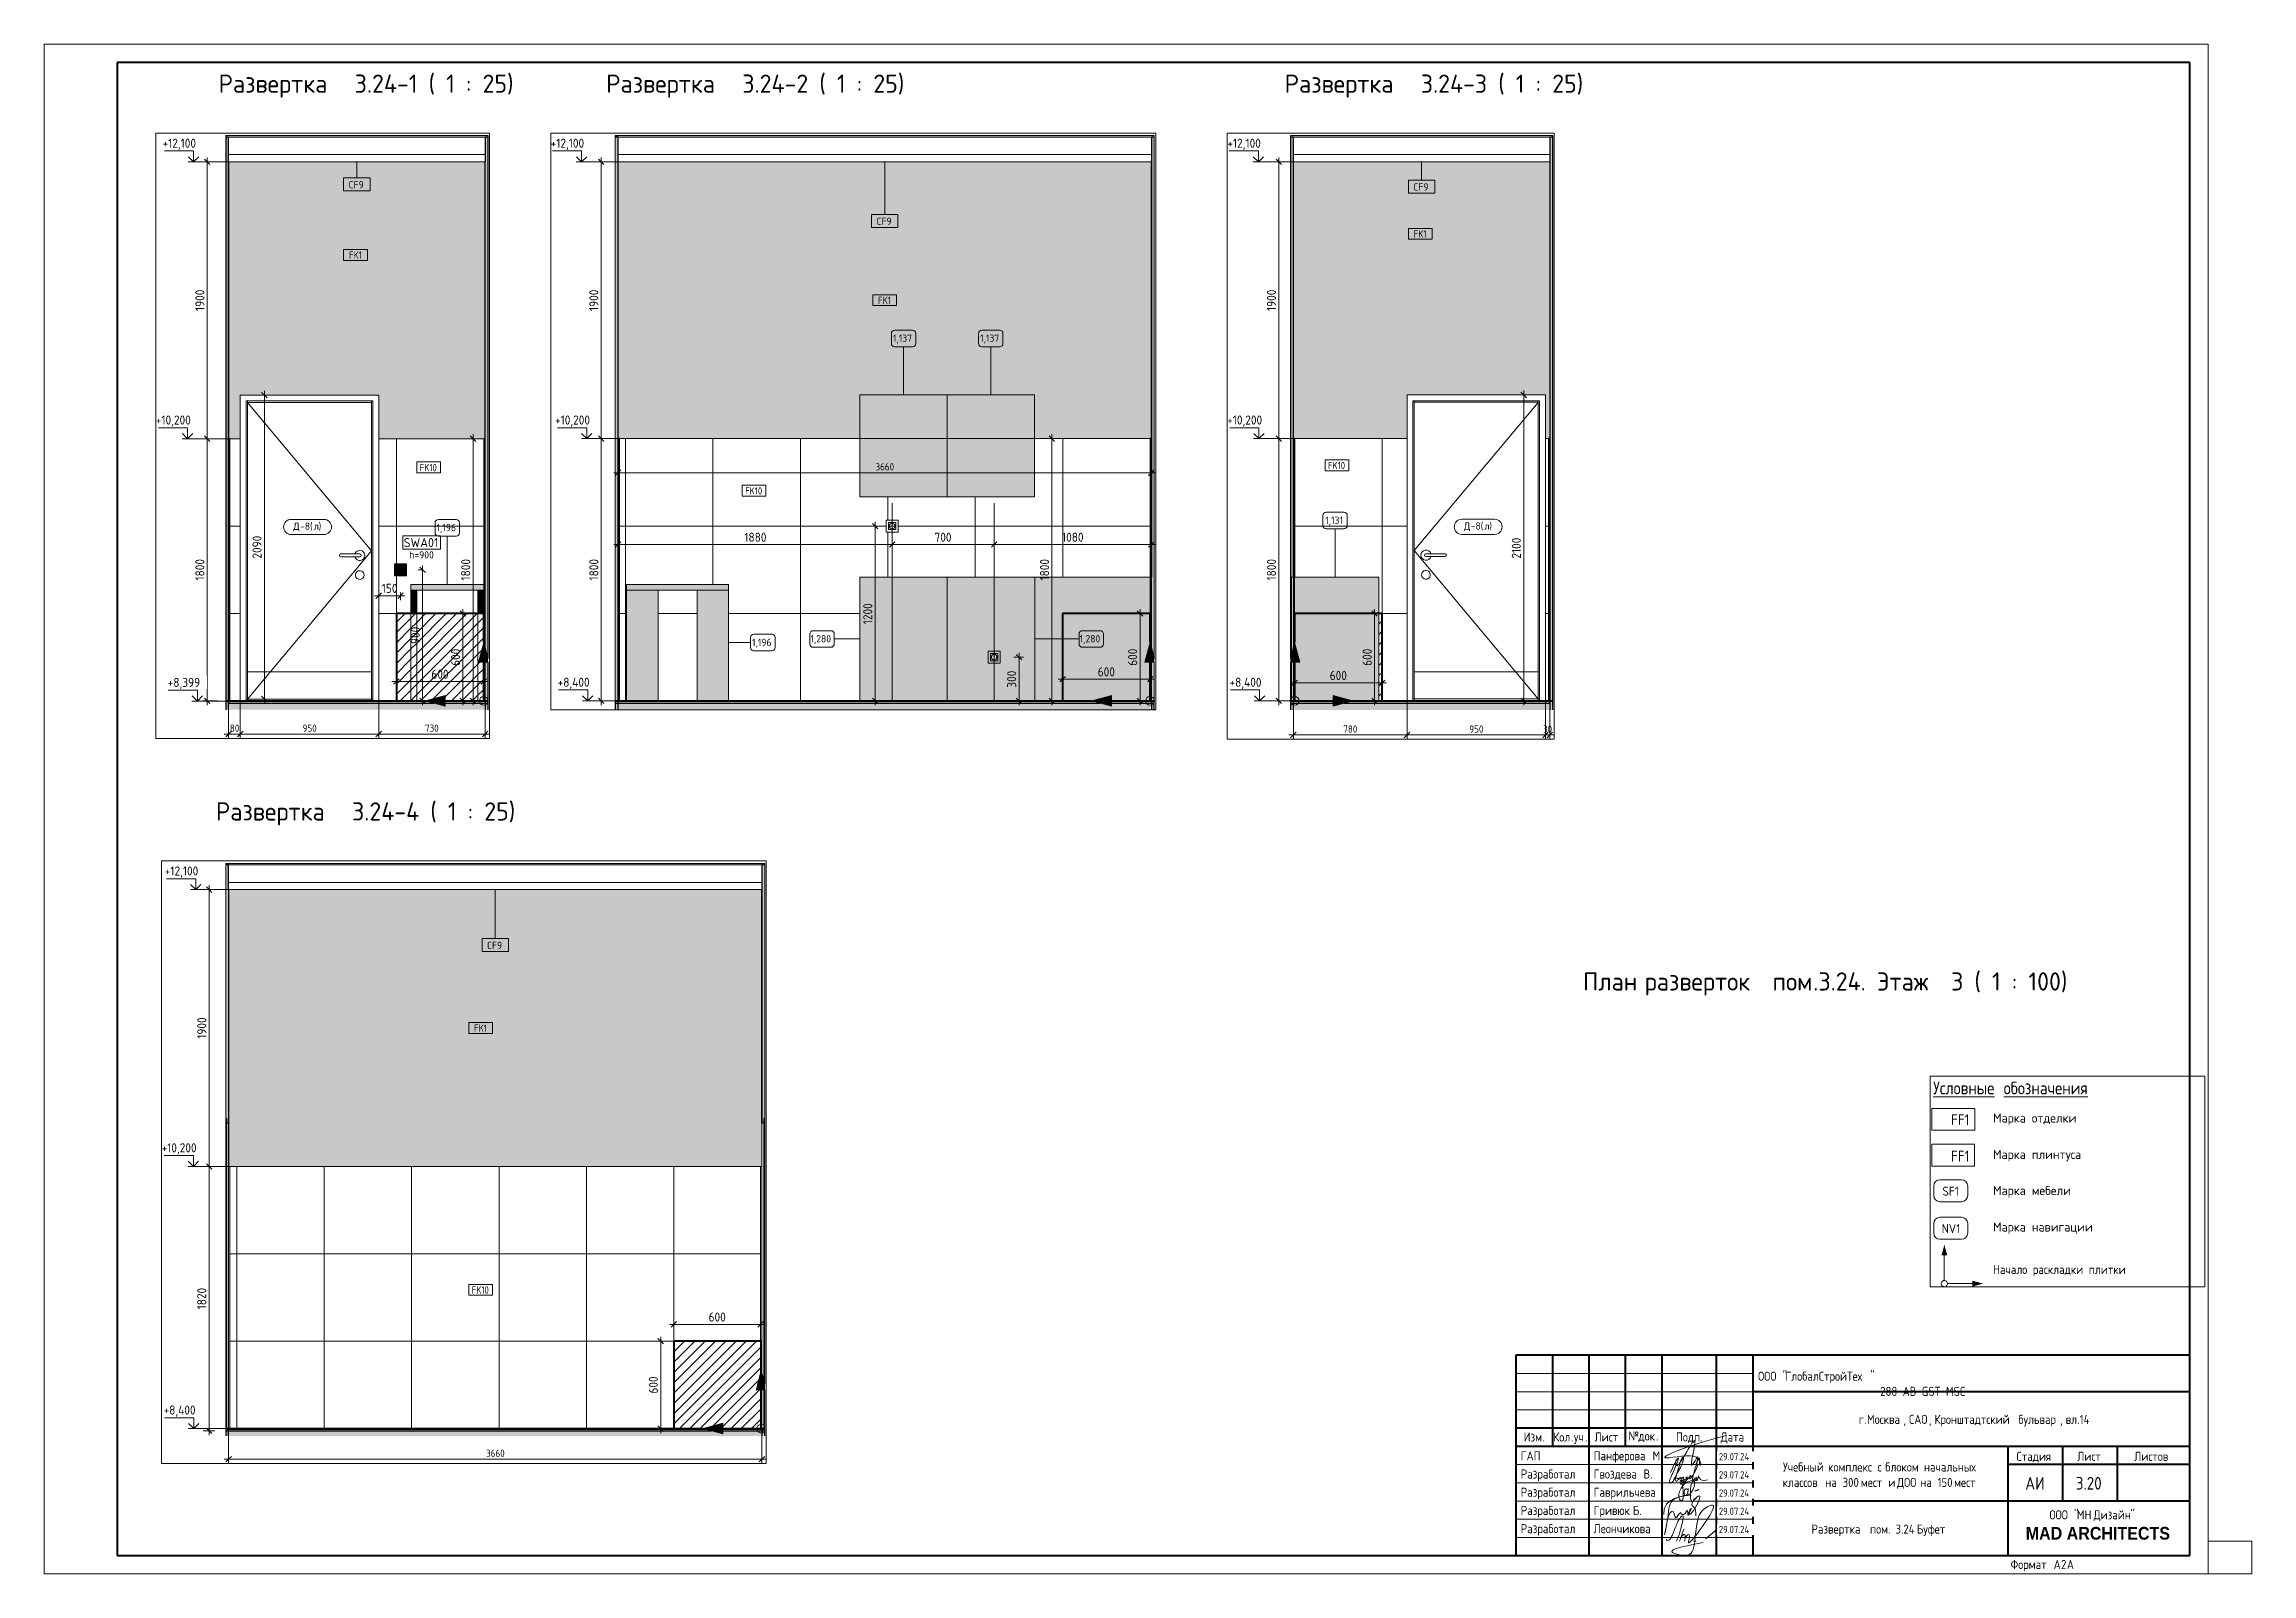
# Paper-space layout 'Layout1' of a CAD drawing. Header units: millimetres. Extents: x -594 to 12, y 0 to 420.
# The model-space entities are those that its viewports show. They can reach past a viewport. Long polylines and large blocks are cut down to what shows.
import ezdxf

# ---------------------------------------------------------------- set-up
doc = ezdxf.new("R2010")
doc.units = ezdxf.units.MM
for name, pattern in [('200_ШТРИХ__ш1_п0_6_', [160, 100, -60]), ('ADSK_Штрих_ш2 п1', [75, 50, -25]), ('Скрыто', [7.14375, 4.7625, -2.38125]), ('Штрих', [158.75, 79.375, -79.375])]:
    doc.linetypes.add(name, pattern=pattern)
for name, color, linetype, lineweight in [('A-ANNO-DIMS', 7, 'Continuous', 9), ('A-ANNO-DIMS-25', 7, 'Continuous', 9), ('A-ANNO-NOTE', 7, 'Continuous', 9), ('A-CLNG-IDEN', 7, 'Continuous', 9), ('A-DETL', 7, 'Continuous', 9), ('A-DETL-1', 7, 'Continuous', 40), ('A-DETL-2', 7, 'ADSK_Штрих_ш2 п1', 9), ('A-DETL-GENF', 7, 'Continuous', 9), ('A-DOOR', 7, 'Continuous', 9), ('A-DOOR-2', 7, 'Штрих', 9), ('A-DOOR-3', 7, '200_ШТРИХ__ш1_п0_6_', 9), ('A-DOOR-FRAM-1', 7, 'Continuous', 9), ('A-DOOR-FRAM-2', 7, 'Continuous', 18), ('A-DOOR-IDEN', 7, 'Continuous', 9), ('A-FLOR', 7, 'Continuous', 9), ('A-WALL-2', 7, 'Continuous', 9), ('A-WALL-IDEN', 7, 'Continuous', 9), ('A-WALL-PATT', 7, 'Continuous', 9), ('E-ELEC-EQPM', 7, 'Continuous', 9), ('E-ELEC-FIXT-IDEN', 7, 'Continuous', 9), ('G-ANNO-DIMS', 7, 'Continuous', 9), ('G-ANNO-DIMS-1', 7, 'Continuous', 20), ('G-ANNO-TEXT', 7, 'Continuous', 9), ('G-ANNO-TTLB', 7, 'Скрыто', 9), ('I-FURN-IDEN', 7, 'Continuous', 9), ('I-WALL', 7, 'Continuous', 9), ('P-SANR-FIXT', 7, 'Continuous', 9), ('Электрические приборы', 7, 'Continuous', 9)]:
    doc.layers.add(name, color=color, linetype=linetype, lineweight=lineweight)
for name, color, linetype, lineweight, true_color in [('A-DETL-GENF-1', 1, 'Continuous', 9, 0xff0000), ('A-DETL-GENF-2', 7, 'Continuous', 9, 0xe0e0e0), ('A-FLOR-1', 7, 'Continuous', 9, 0x787878), ('A-FLOR-FNSH-1', 7, 'Continuous', 30, 0x3c3c3c), ('A-FLOR-FNSH-2', 7, 'Continuous', 30, 0x757575), ('A-FLOR-FNSH-3', 251, 'Continuous', 30, 0x505050), ('A-WALL-4', 7, 'Continuous', 30, 0x3c3c3c), ('A-WALL-5', 7, 'Continuous', 30, 0x757575), ('A-WALL-FNSH-2', 7, 'Continuous', 30, 0x3c3c3c), ('A-WALL-FNSH-3', 7, 'Continuous', 30, 0x757575), ('G-ANNO-TEXT-1', 7, 'Continuous', 9, 0x3c3c3c), ('G-ANNO-TEXT-2', 7, 'Continuous', 9, 0x008000), ('G-ANNO-TEXT-3', 1, 'Continuous', 9, 0xff0000), ('I-FURN-10', 7, 'Continuous', 9, 0x9e9e9e), ('I-FURN-6', 7, 'Continuous', 9, 0xacacac), ('I-FURN-8', 7, 'Continuous', 9, 0xc0c0c0), ('I-FURN-9', 7, 'Continuous', 9, 0x949494), ('I-WALL-1', 7, 'Continuous', 9, 0x787878), ('Розетки', 7, 'Continuous', 9, 0xff1e23)]:
    doc.layers.add(name, color=color, linetype=linetype, lineweight=lineweight, true_color=true_color)
doc.layers.add('G-ANNO-NPLT', color=7, linetype='Continuous', plot=False)
doc.layers.add('I-FURN-11', color=7, linetype='Continuous', lineweight=9, true_color=0xfbfbfb, transparency=0.7)
doc.layers.add('I-FURN-7', color=7, linetype='Continuous', lineweight=9, true_color=0x7f7f7f, transparency=0.7)
doc.styles.add('Arial_B', font='', dxfattribs={"width": 0.9, "height": 3.5})
doc.styles.add('GOST Common_1', font='GOST_Common.ttf', dxfattribs={"height": 175})
doc.styles.add('GOST Common_10', font='GOST_Common.ttf', dxfattribs={"width": 0.9, "height": 2})
doc.styles.add('GOST Common_11', font='GOST_Common.ttf', dxfattribs={"height": 5})
doc.styles.add('GOST Common_2', font='GOST_Common.ttf', dxfattribs={"width": 0.9, "height": 210})
doc.styles.add('GOST Common_3', font='GOST_Common.ttf', dxfattribs={"width": 0.9, "height": 245})
doc.styles.add('GOST Common_4', font='GOST_Common.ttf', dxfattribs={"width": 0.9, "height": 175})
doc.styles.add('GOST Common_5', font='GOST_Common.ttf', dxfattribs={"height": 50})
doc.styles.add('GOST Common_6', font='GOST_Common.ttf', dxfattribs={"width": 0.9, "height": 50})
doc.styles.add('GOST Common_7', font='GOST_Common.ttf', dxfattribs={"height": 62.5})
doc.styles.add('GOST Common_8', font='GOST_Common.ttf', dxfattribs={"width": 0.9, "height": 2.5})
doc.styles.add('GOST Common_9', font='GOST_Common.ttf', dxfattribs={"width": 0.9, "height": 3.5})
doc.styles.add('ISOCPEUR_1', font='isocpeur.ttf', dxfattribs={"width": 0.9, "height": 175})
doc.styles.add('ISOCPEUR_2', font='isocpeur.ttf', dxfattribs={"width": 0.9, "height": 62.5})
doc.styles.add('ISOCPEUR_3', font='isocpeur.ttf', dxfattribs={"width": 0.9, "height": 50})
doc.styles.get('Arial_B').set_extended_font_data('Arial', bold=True)
doc.dimstyles.new('ISO-2_0_0_9К_Средний_округл2', dxfattribs={"dimscale": 304.8, "dimtxt": 49.799059, "dimasz": 0.123031, "dimexe": 0.098425, "dimexo": 0, "dimgap": 0, "dimtad": 1, "dimdec": 0, "dimrnd": 10, "dimzin": 0, "dimdsep": 46, "dimtxsty": 'ISOCPEUR_3', "dimblk1": 'OBLIQUE', "dimblk2": 'OBLIQUE', "dimsah": 1, "dimcen": 0.09, "dimdle": 0.098425, "dimazin": 0, "dimtfac": 1, "dimtdec": 4, "dimtix": 1, "dimtmove": 0, "dimatfit": 3, "dimfxl": 1, "dimtvp": 1, "dimtolj": 1, "dimtzin": 0, "dimarcsym": 2})
doc.dimstyles.new('ISO-2_5_0_9К_БОЛЬШОЙ_1', dxfattribs={"dimscale": 304.8, "dimtxt": 62.248823, "dimasz": 0.123031, "dimexe": 0.098425, "dimexo": 0.246063, "dimgap": 0, "dimtad": 1, "dimdec": 0, "dimrnd": 10, "dimzin": 0, "dimdsep": 46, "dimtxsty": 'ISOCPEUR_2', "dimblk1": 'OBLIQUE', "dimblk2": 'OBLIQUE', "dimsah": 1, "dimcen": 0.09, "dimdle": 0.098425, "dimazin": 0, "dimtfac": 1, "dimtdec": 4, "dimtix": 1, "dimtmove": 0, "dimatfit": 3, "dimfxl": 1, "dimtvp": 1, "dimtolj": 1, "dimtzin": 0, "dimarcsym": 2})
pattern_1 = [(0, (18416.407, 0), (30.48, 7.62), [2.515, -20.345, 2.515, -20.345, -121.92]), (0, (18416.407, 0), (30.48, 7.62), [-45.72, 2.515, -43.205, 2.515, -20.345, -53.34]), (0, (18416.407, 0), (30.48, 7.62), [-114.3, 2.515, -12.725, 2.515, -35.585]), (120, (18427.837, 3.81), (-21.8391136, 22.5864543), [2.515, -20.345, 2.515, -20.345, -121.92]), (120, (18427.837, 3.81), (-21.8391136, 22.5864543), [-45.72, 2.515, -43.205, 2.515, -20.345, -53.34]), (120, (18427.837, 3.81), (-21.8391136, 22.5864543), [-114.3, 2.515, -12.725, 2.515, -35.585]), (240, (18431.647, 19.05), (-8.6408864, -30.2064543), [2.515, -20.345, 2.515, -20.345, -121.92]), (240, (18431.647, 19.05), (-8.6408864, -30.2064543), [-45.72, 2.515, -43.205, 2.515, -20.345, -53.34]), (240, (18431.647, 19.05), (-8.6408864, -30.2064543), [-114.3, 2.515, -12.725, 2.515, -35.585])]
pattern_2 = [(45, (18416.407, 0), (-35.35534, 35.35534), [])]
pattern_3 = [(0, (123893.727, 0), (30.48, 7.62), [2.515, -20.345, 2.515, -20.345, -121.92]), (0, (123893.727, 0), (30.48, 7.62), [-45.72, 2.515, -43.205, 2.515, -20.345, -53.34]), (0, (123893.727, 0), (30.48, 7.62), [-114.3, 2.515, -12.725, 2.515, -35.585]), (120, (123905.157, 3.81), (-21.8391136, 22.5864543), [2.515, -20.345, 2.515, -20.345, -121.92]), (120, (123905.157, 3.81), (-21.8391136, 22.5864543), [-45.72, 2.515, -43.205, 2.515, -20.345, -53.34]), (120, (123905.157, 3.81), (-21.8391136, 22.5864543), [-114.3, 2.515, -12.725, 2.515, -35.585]), (240, (123908.967, 19.05), (-8.6408864, -30.2064543), [2.515, -20.345, 2.515, -20.345, -121.92]), (240, (123908.967, 19.05), (-8.6408864, -30.2064543), [-45.72, 2.515, -43.205, 2.515, -20.345, -53.34]), (240, (123908.967, 19.05), (-8.6408864, -30.2064543), [-114.3, 2.515, -12.725, 2.515, -35.585])]
pattern_4 = [(0, (212071.8986, 0), (30.48, 7.62), [2.515, -20.345, 2.515, -20.345, -121.92]), (0, (212071.8986, 0), (30.48, 7.62), [-45.72, 2.515, -43.205, 2.515, -20.345, -53.34]), (0, (212071.8986, 0), (30.48, 7.62), [-114.3, 2.515, -12.725, 2.515, -35.585]), (120, (212083.3286, 3.81), (-21.8391136, 22.5864543), [2.515, -20.345, 2.515, -20.345, -121.92]), (120, (212083.3286, 3.81), (-21.8391136, 22.5864543), [-45.72, 2.515, -43.205, 2.515, -20.345, -53.34]), (120, (212083.3286, 3.81), (-21.8391136, 22.5864543), [-114.3, 2.515, -12.725, 2.515, -35.585]), (240, (212087.1386, 19.05), (-8.6408864, -30.2064543), [2.515, -20.345, 2.515, -20.345, -121.92]), (240, (212087.1386, 19.05), (-8.6408864, -30.2064543), [-45.72, 2.515, -43.205, 2.515, -20.345, -53.34]), (240, (212087.1386, 19.05), (-8.6408864, -30.2064543), [-114.3, 2.515, -12.725, 2.515, -35.585])]
pattern_5 = [(0, (113826.436, 0), (30.48, 7.62), [2.515, -20.345, 2.515, -20.345, -121.92]), (0, (113826.436, 0), (30.48, 7.62), [-45.72, 2.515, -43.205, 2.515, -20.345, -53.34]), (0, (113826.436, 0), (30.48, 7.62), [-114.3, 2.515, -12.725, 2.515, -35.585]), (120, (113837.866, 3.81), (-21.8391136, 22.5864543), [2.515, -20.345, 2.515, -20.345, -121.92]), (120, (113837.866, 3.81), (-21.8391136, 22.5864543), [-45.72, 2.515, -43.205, 2.515, -20.345, -53.34]), (120, (113837.866, 3.81), (-21.8391136, 22.5864543), [-114.3, 2.515, -12.725, 2.515, -35.585]), (240, (113841.676, 19.05), (-8.6408864, -30.2064543), [2.515, -20.345, 2.515, -20.345, -121.92]), (240, (113841.676, 19.05), (-8.6408864, -30.2064543), [-45.72, 2.515, -43.205, 2.515, -20.345, -53.34]), (240, (113841.676, 19.05), (-8.6408864, -30.2064543), [-114.3, 2.515, -12.725, 2.515, -35.585])]

psp = doc.layouts.get("Layout1")

# ---------------------------------------------------------------- texts
at = {"layer": 'G-ANNO-TTLB', "linetype": 'Continuous', "attachment_point": 1}
for s, insert, char_height, width, style in [(' 3.24-1 ( 1 : 25)', (-511.79, 411.65), 5, 51.8692, 'GOST Common_11'), (' 3.24-2 ( 1 : 25)', (-405.4, 411.65), 5, 53.0717, 'GOST Common_11'), (' 3.24-3 ( 1 : 25)', (-219.15, 411.65), 5, 53.0717, 'GOST Common_11'), ('Развертка', (-546.12, 411.65), 5, 41.6076, 'GOST Common_11'), ('Развертка', (-439.73, 411.65), 5, 41.6076, 'GOST Common_11'), ('Развертка', (-253.48, 411.65), 5, 41.6076, 'GOST Common_11'), (' 3.24-4 ( 1 : 25)', (-512.52, 211.83), 5, 53.6329, 'GOST Common_11'), ('Развертка', (-546.85, 211.83), 5, 41.6076, 'GOST Common_11'), ('План', (-171.61, 165.15), 5, 18.4388, 'GOST Common_11'), ('\\fGOST Common|b0|i0|c204|p34|; ', (-156.4, 165.15), 5, 2.0844, 'GOST Common_11'), ('разверток', (-154.68, 165.15), 5, 40.4852, 'GOST Common_11'), ('\\fGOST Common|b0|i0|c204|p34|; ', (-121.28, 165.15), 5, 2.0844, 'GOST Common_11'), ('пом', (-119.56, 165.15), 5, 13.5485, 'GOST Common_11'), ('.3.24. ', (-108.38, 165.15), 5, 21.1646, 'GOST Common_11'), ('Этаж', (-90.91, 165.15), 5, 21.0042, 'GOST Common_11'), (' 3 ( 1 : 100)', (-73.58, 165.15), 5, 36.4768, 'GOST Common_11'), ('ООО', (-123.53, 55.52), 2.5, 6.4937, 'GOST Common_8'), (' "', (-118.17, 55.52), 2.5, 2.5975, 'GOST Common_8'), ('ГлобалСтройТех', (-116.03, 55.52), 2.5, 28.2114, 'GOST Common_8'), ('"                                                                               288-AB-GST-MSC', (-92.75, 55.52), 2.5, 105.1974, 'GOST Common_8'), ('\\fGOST Common|b0|i0|c204|p34|;\\W.9;г', (-95.9, 43.66), 2.5, 1.9481, 'GOST Common_8'), ('Москва', (-93.64, 43.66), 2.5, 12.1215, 'GOST Common_8'), ('САО', (-82.09, 43.66), 2.5, 6.5658, 'GOST Common_8'), ('Кронштадтский', (-75.12, 43.66), 2.5, 26.9848, 'GOST Common_8'), ('\\fGOST Common|b0|i0|c204|p34|;\\W.9; ', (-52.86, 43.66), 2.5, 0.938, 'GOST Common_8'), ('бульвар', (-52.08, 43.66), 2.5, 13.8532, 'GOST Common_8'), ('вл', (-39.11, 43.66), 2.5, 3.8962, 'GOST Common_8'), ('.14', (-35.89, 43.66), 2.5, 4.3291, 'GOST Common_8'), ('\\fGOST Common|b0|i0|c204|p34|;\\W.9;.', (-94.29, 43.66), 2.5, 0.7937, 'GOST Common_8'), (', ', (-83.64, 43.66), 2.5, 1.8759, 'GOST Common_8'), (', ', (-76.67, 43.66), 2.5, 1.8759, 'GOST Common_8'), (', ', (-40.65, 43.66), 2.5, 1.8759, 'GOST Common_8'), ('Учебный', (-116.7, 30.59), 2.5, 14.0696, 'GOST Common_8'), ('\\fGOST Common|b0|i0|c204|p34|;\\W.9; ', (-105.1, 30.59), 2.5, 0.938, 'GOST Common_8'), ('\\fGOST Common|b0|i0|c204|p34|;\\W.9; ', (-91.52, 30.59), 2.5, 0.938, 'GOST Common_8'), ('\\fGOST Common|b0|i0|c204|p34|;\\W.9; ', (-89.38, 30.59), 2.5, 0.938, 'GOST Common_8'), ('блоком', (-88.61, 30.59), 2.5, 11.9051, 'GOST Common_8'), ('\\fGOST Common|b0|i0|c204|p34|;\\W.9; ', (-78.78, 30.59), 2.5, 0.938, 'GOST Common_8'), ('классов', (-116.82, 26.36), 2.5, 13.2759, 'GOST Common_8'), ('\\fGOST Common|b0|i0|c204|p34|;\\W.9; ', (-105.87, 26.36), 2.5, 0.938, 'GOST Common_8'), ('на', (-105.1, 26.36), 2.5, 4.1127, 'GOST Common_8'), ('комплекс', (-104.32, 30.59), 2.5, 15.5127, 'GOST Common_8'), (' 300 ', (-101.7, 26.36), 2.5, 7.7203, 'GOST Common_8'), ('мест', (-95.33, 26.36), 2.5, 8.2253, 'GOST Common_8'), ('\\fGOST Common|b0|i0|c204|p34|;\\W.9;с', (-90.75, 30.59), 2.5, 1.6595, 'GOST Common_8'), ('\\fGOST Common|b0|i0|c204|p34|;\\W.9; ', (-88.55, 26.36), 2.5, 0.938, 'GOST Common_8'), ('\\fGOST Common|b0|i0|c204|p34|;\\W.9;и', (-87.77, 26.36), 2.5, 1.9481, 'GOST Common_8'), ('\\fGOST Common|b0|i0|c204|p34|;\\W.9; ', (-86.17, 26.36), 2.5, 0.938, 'GOST Common_8'), ('ДОО', (-85.39, 26.36), 2.5, 6.7823, 'GOST Common_8'), ('\\fGOST Common|b0|i0|c204|p34|;\\W.9; ', (-79.8, 26.36), 2.5, 0.938, 'GOST Common_8'), ('на', (-79.02, 26.36), 2.5, 4.1127, 'GOST Common_8'), ('начальных', (-78.01, 30.59), 2.5, 18.1823, 'GOST Common_8'), (' 150 ', (-75.63, 26.36), 2.5, 7.143, 'GOST Common_8'), ('мест', (-69.73, 26.36), 2.5, 8.2253, 'GOST Common_8'), ('АИ', (-50.19, 26.62), 3.5, 6.5658, 'GOST Common_9'), ('3.20', (-36.33, 26.62), 3.5, 9.3076, 'GOST Common_9'), ('Развертка', (-108.88, 13.54), 2.5, 18.543, 'GOST Common_8'), ('\\fGOST Common|b0|i0|c204|p34|;\\W.9; ', (-93.58, 13.54), 2.5, 0.938, 'GOST Common_8'), ('пом', (-92.8, 13.54), 2.5, 6.0608, 'GOST Common_8'), ('. 3.24 ', (-87.8, 13.54), 2.5, 9.524, 'GOST Common_8'), ('Буфет', (-79.94, 13.54), 2.5, 10.9671, 'GOST Common_8')]:
    psp.add_mtext(s, dxfattribs=dict(at, insert=insert, char_height=char_height, width=width, style=style))

msp = doc.modelspace()

# ---------------------------------------------------------------- texts
at = {"layer": 'A-CLNG-IDEN', "char_height": 50, "width": 132.2784, "attachment_point": 1, "style": 'GOST Common_5'}
for insert in [(111669.95, 11968.66), (118705.45, 11952.68), (122319.98, 11742.26), (115287.28, 11717.26)]:
    msp.add_mtext('CF9', dxfattribs=dict(at, insert=insert))
at = {"layer": 'A-DOOR-IDEN', "char_height": 50, "attachment_point": 1, "style": 'GOST Common_5'}
for s, insert, width in [('\\fGOST Common|b0|i0|c204|p34|;Д', (111290.47, 9624.31), 56.1181), ('-8(', (111336.77, 9624.31), 112.2362), ('\\fGOST Common|b0|i0|c204|p34|;)', (111464.1, 9624.31), 24.0506), ('\\fGOST Common|b0|i0|c204|p34|;Д', (119052.96, 9625.31), 56.1181), ('-8(', (119099.26, 9625.31), 112.2362), ('\\fGOST Common|b0|i0|c204|p34|;)', (119226.6, 9625.31), 24.0506), ('\\fGOST Common|b0|i0|c204|p34|;л', (111429.38, 9624.31), 42.0886), ('\\fGOST Common|b0|i0|c204|p34|;л', (119191.87, 9625.31), 42.0886)]:
    msp.add_mtext(s, dxfattribs=dict(at, insert=insert, width=width))
at = {"layer": 'A-WALL-IDEN', "char_height": 50, "attachment_point": 1, "style": 'GOST Common_6'}
for s, insert, width in [('FK1', (118708.05, 11629.86), 111.8354), ('FK1', (111672.56, 11484.96), 111.8354), ('FK1', (115298.67, 11174.51), 111.8354), ('FK1', (122231.44, 11174.51), 111.8354), ('FK10', (118119.72, 10040.49), 151.5189), ('FK10', (112157.72, 10026.51), 151.5189), ('FK10', (114386.03, 9866.59), 151.5189), ('FK10', (122215.13, 9376.66), 151.5189)]:
    msp.add_mtext(s, dxfattribs=dict(at, insert=insert, width=width))
at = {"layer": 'E-ELEC-FIXT-IDEN', "attachment_point": 1}
for s, insert, char_height, width, style in [('SWA01', (112047.53, 9517.85), 62.5, 304.6412, 'GOST Common_7'), ('h=900', (112086.19, 9427.62), 50, 220.4641, 'GOST Common_5')]:
    msp.add_mtext(s, dxfattribs=dict(at, insert=insert, char_height=char_height, width=width, style=style))
at = {"layer": 'G-ANNO-DIMS', "char_height": 62.5, "attachment_point": 1, "line_spacing_factor": 1.149209, "style": 'ISOCPEUR_2', "bg_fill": 3, "box_fill_scale": 1.25, "bg_fill_color": 256, "bg_fill_true_color": 13158600, "bg_fill_transparency": 0}
for s, insert, width in [('+12,100', (110393.25, 12259.15), 275.6197), ('+12,100', (113051.62, 12259.15), 275.6197), ('+12,100', (117429.32, 12259.15), 275.6197), ('+12,100', (120108.85, 12259.15), 275.6197), ('+10,200', (110347.08, 10359.15), 288.3176), ('+10,200', (113081.47, 10359.15), 288.3176), ('+10,200', (120086.86, 10359.15), 288.3176), ('+8,400', (117444.07, 8559.15), 261.4279)]:
    msp.add_mtext(s, dxfattribs=dict(at, insert=insert, width=width))
at = {"layer": 'G-ANNO-TEXT', "attachment_point": 1}
for s, insert, char_height, width, style in [('\\LУсловные', (104896.68, 1955.64), 245, 1550.5438, 'GOST Common_3'), ('\\L\\fGOST Common|b0|i0|c204|p34|;\\W.9;\\L ', (106176.01, 1955.64), 245, 90.9114, 'GOST Common_3'), ('\\Lобозначения', (106251.02, 1955.64), 245, 2111.1639, 'GOST Common_3'), ('Начало', (106045.38, -1567.56), 175, 863.6579, 'GOST Common_4'), ('\\fGOST Common|b0|i0|c204|p34|;\\W.9; ', (106757.97, -1567.56), 175, 65.6582, 'GOST Common_4'), ('\\fGOST Common|b0|i0|c204|p34|;\\W.9; ', (107833.11, -1567.56), 175, 65.6582, 'GOST Common_4'), ('раскладки', (106812.15, -1567.56), 175, 1237.4047, 'GOST Common_4'), ('плитки', (107887.28, -1567.56), 175, 853.5567, 'GOST Common_4')]:
    msp.add_mtext(s, dxfattribs=dict(at, insert=insert, char_height=char_height, width=width, style=style))
at = {"layer": 'G-ANNO-TEXT-1', "attachment_point": 1}
for s, insert, char_height, width, style in [('Марка', (106045.38, 1343.24), 175, 830.5483, 'GOST Common_1'), ('\\fGOST Common|b0|i0|c204|p34|; ', (106730.65, 1343.24), 175, 72.9536, 'GOST Common_1'), ('   FF1   ', (104896.68, 1327.31), 210, 929.3162, 'GOST Common_2'), ('отделки', (106790.85, 1343.24), 175, 1099.9153, 'GOST Common_1'), ('Марка', (106045.38, 643.24), 175, 830.5483, 'GOST Common_1'), ('\\fGOST Common|b0|i0|c204|p34|; ', (106730.65, 643.24), 175, 72.9536, 'GOST Common_1'), ('плинтуса', (106790.85, 643.24), 175, 1245.8224, 'GOST Common_1'), ('Марка', (106045.38, -50.95), 175, 830.5483, 'GOST Common_1'), ('\\fGOST Common|b0|i0|c204|p34|; ', (106730.65, -50.95), 175, 72.9536, 'GOST Common_1'), ('мебели', (106790.85, -50.95), 175, 925.9491, 'GOST Common_1'), ('Марка', (106045.38, -750.95), 175, 830.5483, 'GOST Common_1'), ('\\fGOST Common|b0|i0|c204|p34|; ', (106730.65, -750.95), 175, 72.9536, 'GOST Common_1'), ('навигации', (106790.85, -750.95), 175, 1414.1768, 'GOST Common_1')]:
    msp.add_mtext(s, dxfattribs=dict(at, insert=insert, char_height=char_height, width=width, style=style))
at = {"layer": 'G-ANNO-TEXT-2', "char_height": 175, "attachment_point": 1, "style": 'ISOCPEUR_1'}
for s, insert, width in [('SF1', (105074.1, -63.75), 383.848), ('NV1', (105060.22, -781.97), 419.2024)]:
    msp.add_mtext(s, dxfattribs=dict(at, insert=insert, width=width))
at = {"layer": 'G-ANNO-TEXT-3', "insert": (104896.68, 627.31), "char_height": 210, "width": 929.3162, "attachment_point": 1, "style": 'GOST Common_2'}
msp.add_mtext('   FF1   ', dxfattribs=at)
at = {"layer": 'I-FURN-IDEN', "char_height": 50, "attachment_point": 1, "style": 'GOST Common_5'}
for s, insert, width in [('1,137', (115400.22, 10914.67), 168.3544), ('1,137', (115998.32, 10914.67), 168.3544), ('1,131', (118100.75, 9664.67), 154.3248), ('1,196', (112272.9, 9614.67), 170.3586), ('1,280', (114833.92, 8851.76), 184.3881), ('1,280', (116681.5, 8851.76), 184.3881), ('1,196', (114433.22, 8826.76), 170.3586)]:
    msp.add_mtext(s, dxfattribs=dict(at, insert=insert, width=width))

# ---------------------------------------------------------------- blocks, each defined once
blk = doc.blocks.new('Штамп_РД_основной - А2А-27038825-Развертка пом_ 3_24 Буфет')
at = {"layer": 'A-ANNO-NOTE'}
for points, knots in [([(-338.04, -117.09), (-338.7, -122.45), (-329.95, -103.67), (-335.82, -123.67), (-330.91, -113.57), (-333.31, -120.58), (-331.35, -115.2), (-331.8, -118.76), (-331.18, -118.6), (-331.48, -117.47), (-332.41, -115.06), (-346.74, -118.37), (-335.97, -113.63), (-324.18, -110.47)], [0, 0, 0, 0, 0.0513615, 0.1091052, 0.1522958, 0.178941, 0.1972205, 0.2080985, 0.2140042, 0.2188047, 0.2389907, 0.2707687, 0.3130687, 0.3130687, 0.3130687, 0.3130687]), ([(-339.6, -120.68), (-338.03, -117.16), (-337.34, -116.47), (-337.34, -117.01), (-338.8, -120.61), (-340.42, -123.93), (-338.88, -123.37), (-338.39, -122.01), (-335.91, -117.73), (-335.91, -116.39), (-336.4, -116.39), (-336.93, -117.86), (-338.31, -122.65)], [0, 0, 0, 0, 0.0080365, 0.0160998, 0.028237, 0.0420073, 0.0521324, 0.0641411, 0.0757014, 0.0858292, 0.0908816, 0.1013994, 0.1013994, 0.1013994, 0.1013994]), ([(-334.92, -121.85), (-335.39, -122.12), (-335.39, -122.36), (-335.08, -122.36), (-334.79, -121.86), (-335.46, -123.69), (-336.26, -124.25), (-335.67, -123.24), (-334.43, -122), (-333.69, -121.48), (-334.3, -121.48), (-334.58, -122.51), (-333.95, -122.51), (-332.11, -119.19), (-332.11, -118.03), (-332.59, -118.5), (-333.54, -122.06), (-333.54, -122.65)], [0, 0, 0, 0, 0.00162511, 0.00331349, 0.00754981, 0.01278161, 0.01888966, 0.02470924, 0.03042302, 0.03530305, 0.0391434, 0.04257709, 0.05077407, 0.05912564, 0.06755136, 0.07580968, 0.08321457, 0.08321457, 0.08321457, 0.08321457]), ([(-341.44, -132.23), (-341.94, -127.35), (-328.89, -126.72), (-340.13, -127.01), (-339.88, -131.73), (-341.68, -139.94), (-340.55, -134.68), (-340.23, -132.52), (-338.7, -130.28), (-338.3, -134.28), (-337.45, -132.06), (-336.73, -131.65)], [0, 0, 0, 0, 0.019426, 0.0387349, 0.0549438, 0.0672527, 0.0778646, 0.084698, 0.0906304, 0.096697, 0.1015072, 0.1015072, 0.1015072, 0.1015072]), ([(-338.31, -122.65), (-338.31, -123.16), (-337.4, -123.16), (-337.4, -122.18), (-337.76, -122.18), (-337.86, -122.27), (-337.86, -122.45), (-336.95, -122.11), (-337.26, -122.65)], [0, 0, 0, 0, 0.00358547, 0.00695057, 0.00915819, 0.01015554, 0.01205798, 0.01469377, 0.01469377, 0.01469377, 0.01469377]), ([(-336.52, -122.82), (-335.98, -125.91), (-335.98, -128.51), (-337.09, -128.51), (-337.63, -126.53), (-335.78, -123.34), (-334.29, -122.94), (-332.03, -122.74)], [0, 0, 0, 0, 0.01155157, 0.02127823, 0.03282555, 0.04509601, 0.05773263, 0.05773263, 0.05773263, 0.05773263]), ([(-337.04, -123.15), (-336.33, -122.45), (-336.88, -121.9), (-337.19, -122.22), (-336.57, -122.38), (-335.98, -121.8), (-335.98, -122.14), (-336.29, -122.45), (-335.64, -122.45), (-335.9, -123.17), (-336.96, -124.23), (-336.96, -123.36), (-335.57, -122.19), (-335.11, -122.65)], [0, 0, 0, 0, 0.00332582, 0.00612366, 0.00901076, 0.01174206, 0.01415884, 0.01630272, 0.0190767, 0.02344016, 0.02813242, 0.03439448, 0.03937975, 0.03937975, 0.03937975, 0.03937975]), ([(-336.73, -131.65), (-336.69, -132.19), (-335.41, -132.52), (-334.96, -129.96), (-334.72, -133.44), (-334.65, -131.27), (-333.5, -130.12), (-334.9, -132.4), (-333.52, -132.31), (-329.94, -124.81), (-334.86, -129.74), (-332.72, -130.12), (-332.69, -131.28), (-332.61, -132.58)], [0, 0, 0, 0, 0.0046234, 0.0123007, 0.0208561, 0.0283952, 0.03509, 0.0409642, 0.0537756, 0.0710384, 0.0891313, 0.0998193, 0.1046376, 0.1046376, 0.1046376, 0.1046376]), ([(-334.89, -125.37), (-335.11, -125.15), (-335.5, -125.15), (-335.69, -125.34), (-335.81, -126.03), (-335.81, -126.9), (-335.29, -127.04), (-334.88, -126.64), (-334.73, -125.4), (-334.73, -125.1), (-334.73, -125.1), (-334.73, -125.11), (-334.83, -126.08), (-334.77, -126.92), (-334.56, -126.92), (-333.91, -126.43), (-332.93, -124.42), (-332.93, -123.27), (-333.1, -122.97), (-333.59, -122.97), (-334.05, -124.31), (-334.22, -127.46), (-333.93, -128.25), (-333.8, -128.74)], [0, 0, 0, 0, 0.0016332, 0.00392105, 0.00702344, 0.01058969, 0.01394693, 0.01793334, 0.0215051, 0.02411625, 0.02465035, 0.02632052, 0.02939378, 0.03280325, 0.03593957, 0.04142394, 0.04849321, 0.05477683, 0.05812393, 0.06191415, 0.07043912, 0.0795646, 0.08714635, 0.08714635, 0.08714635, 0.08714635]), ([(-333.54, -122.65), (-333.3, -122.89), (-332.62, -122.21), (-333.2, -122.21), (-332.6, -122.21), (-332.14, -121.75), (-332.66, -122.65)], [0, 0, 0, 0, 0.00269646, 0.00576297, 0.00838865, 0.01167349, 0.01167349, 0.01167349, 0.01167349]), ([(-331.86, -121.61), (-331.93, -121.96), (-331.61, -121.96), (-331.61, -122.32), (-330.85, -123.08), (-329.44, -122.71)], [0, 0, 0, 0, 0.001554219, 0.00418307, 0.008514983, 0.008514983, 0.008514983, 0.008514983]), ([(-340.81, -138.96), (-340.12, -140.15), (-338.38, -136.42), (-337.65, -133.87), (-335.19, -130.73), (-337.14, -137.8), (-337.95, -139.54)], [0, 0, 0, 0, 0.00891354, 0.0206837, 0.03596829, 0.05045262, 0.05045262, 0.05045262, 0.05045262]), ([(-334.59, -139.54), (-335.36, -141.78), (-325.61, -128.89), (-328.98, -129.54), (-332.56, -132.13), (-332.82, -142.77), (-335.05, -143.85), (-340.39, -142.51), (-338.8, -141.36), (-330.59, -139.93)], [0, 0, 0, 0, 0.0206368, 0.0432038, 0.0605873, 0.0770759, 0.0945827, 0.1039292, 0.1187761, 0.1187761, 0.1187761, 0.1187761])]:
    blk.add_open_spline(points, degree=3, knots=knots, dxfattribs=at)
for points, degree in [([(-333.54, -122.65), (-333.03, -122.65)], 1), ([(-332.92, -125.74), (-332.05, -125.55), (-331.8, -125.33)], 2), ([(-332.8, -122.83), (-332.58, -123.05), (-331.86, -122.34), (-331.86, -121.61)], 3), ([(-333.25, -127.9), (-332.55, -127.9)], 1), ([(-335.86, -136.11), (-337.11, -139.54)], 1), ([(-336.69, -138.38), (-335.63, -137.2), (-335.23, -137.31), (-335.71, -139.54)], 3), ([(-335.71, -139.54), (-335.36, -137.28), (-333.78, -136.92), (-334.59, -139.54)], 3), ([(-329.93, -138.92), (-327, -136.46)], 1), ([(-333.25, -139.54), (-332.55, -139.54)], 1)]:
    blk.add_open_spline(points, degree=degree, dxfattribs=at)
at = {"layer": 'G-ANNO-TTLB', "linetype": 'Continuous'}
for p, q in [((-786, 271.5), (-786, -148.5)), ((-786, 271.5), (-192, 271.5)), ((-192, 271.5), (-192, -148.5)), ((-317, -93.5), (-382, -93.5)), ((-317, -98.5), (-382, -98.5)), ((-317, -103.5), (-382, -103.5)), ((-317, -118.5), (-382, -118.5)), ((-317, -123.5), (-382, -123.5)), ((-317, -128.5), (-382, -128.5)), ((-317, -133.5), (-382, -133.5)), ((-317, -138.5), (-382, -138.5)), ((-192, -148.5), (-786, -148.5))]:
    blk.add_line(p, q, dxfattribs=at)
at = {"layer": 'G-ANNO-TTLB', "linetype": 'Continuous', "lineweight": 40}
for p, q in [((-766, 266.5), (-766, -143.5)), ((-197, 266.5), (-766, 266.5)), ((-197, -143.5), (-197, 266.5)), ((-382, -88.5), (-382, -143.5)), ((-197, -88.5), (-382, -88.5)), ((-372, -88.5), (-372, -113.5)), ((-362, -88.5), (-362, -143.5)), ((-352, -88.5), (-352, -113.5)), ((-342, -88.5), (-342, -143.5)), ((-327, -88.5), (-327, -143.5)), ((-317, -88.5), (-317, -143.5)), ((-197, -98.5), (-317, -98.5)), ((-317, -108.5), (-382, -108.5)), ((-197, -113.5), (-382, -113.5)), ((-247, -113.5), (-247, -143.5)), ((-232, -113.5), (-232, -128.5)), ((-217, -113.5), (-217, -128.5)), ((-197, -118.5), (-247, -118.5)), ((-197, -128.5), (-317, -128.5)), ((-766, -143.5), (-197, -143.5))]:
    blk.add_line(p, q, dxfattribs=at)
at = {"layer": 'G-ANNO-TTLB', "linetype": 'Continuous', "attachment_point": 1}
for s, insert, char_height, width, style in [('ГАП', (-380.68, -114.84), 2.5, 6.5658, 'GOST Common_8'), ('Изм', (-379.88, -109.67), 2.5, 6.1329, 'GOST Common_8'), ('\\fGOST Common|b0|i0|c204|p34|;\\W.9;.', (-374.82, -109.67), 2.5, 0.7937, 'GOST Common_8'), ('Кол', (-371.75, -109.67), 2.5, 6.0608, 'GOST Common_8'), ('\\fGOST Common|b0|i0|c204|p34|;\\W.9;.', (-366.75, -109.67), 2.5, 0.7937, 'GOST Common_8'), ('уч', (-366.1, -109.67), 2.5, 3.8962, 'GOST Common_8'), ('\\fGOST Common|b0|i0|c204|p34|;\\W.9;.', (-362.88, -109.67), 2.5, 0.7937, 'GOST Common_8'), ('Панферова', (-360.68, -114.84), 2.5, 18.6873, 'GOST Common_8'), ('Лист', (-360.41, -109.67), 2.5, 8.2975, 'GOST Common_8'), ('\\fGOST Common|b0|i0|c204|p34|;\\W.9;№', (-351.11, -109.4), 2.5, 3.319, 'GOST Common_8'), ('док', (-348.38, -109.4), 2.5, 5.8443, 'GOST Common_8'), ('\\fGOST Common|b0|i0|c204|p34|;\\W.9; ', (-345.26, -114.84), 2.5, 0.938, 'GOST Common_8'), ('\\fGOST Common|b0|i0|c204|p34|;\\W.9;М', (-344.49, -114.84), 2.5, 2.4532, 'GOST Common_8'), ('\\fGOST Common|b0|i0|c204|p34|;\\W.9;.', (-343.55, -109.4), 2.5, 0.7937, 'GOST Common_8'), ('Подп', (-338.08, -109.67), 2.5, 8.0089, 'GOST Common_8'), ('\\fGOST Common|b0|i0|c204|p34|;\\W.9;.', (-331.47, -109.67), 2.5, 0.7937, 'GOST Common_8'), ('Дата', (-325.82, -109.67), 2.5, 9.2354, 'GOST Common_8'), ('Стадия', (-244.61, -114.99), 2.5, 12.4101, 'GOST Common_8'), ('Лист', (-227.92, -114.99), 2.5, 8.2975, 'GOST Common_8'), ('Листов', (-212.28, -114.99), 2.5, 12.1937, 'GOST Common_8'), ('Разработал', (-380.68, -119.84), 2.5, 20.7076, 'GOST Common_8'), ('Гвоздева', (-360.68, -119.84), 2.5, 15.657, 'GOST Common_8'), ('\\fGOST Common|b0|i0|c204|p34|;\\W.9; ', (-347.76, -119.84), 2.5, 0.938, 'GOST Common_8'), ('\\fGOST Common|b0|i0|c204|p34|;\\W.9;В', (-346.99, -119.84), 2.5, 2.2367, 'GOST Common_8'), ('Разработал', (-380.68, -124.84), 2.5, 20.7076, 'GOST Common_8'), ('Гаврильчева', (-360.68, -124.84), 2.5, 21.862, 'GOST Common_8'), ('\\fGOST Common|b0|i0|c204|p34|;\\W.9;.', (-345.14, -119.84), 2.5, 0.7937, 'GOST Common_8'), ('\\fGOST Common|b0|i0|c204|p34|;\\W.9; ', (-342.64, -124.84), 2.5, 0.7215, 'GOST Common_8'), ('Разработал', (-380.68, -129.84), 2.5, 20.7076, 'GOST Common_8'), ('Гривюк', (-360.68, -129.84), 2.5, 12.1215, 'GOST Common_8'), ('\\fGOST Common|b0|i0|c204|p34|;\\W.9; ', (-350.68, -129.84), 2.5, 0.938, 'GOST Common_8'), ('\\fGOST Common|b0|i0|c204|p34|;\\W.9;Б', (-349.9, -129.84), 2.5, 2.1646, 'GOST Common_8'), ('\\fGOST Common|b0|i0|c204|p34|;\\W.9;.', (-348.12, -129.84), 2.5, 0.7937, 'GOST Common_8'), ('ООО', (-235.54, -131.05), 2.5, 6.4937, 'GOST Common_8'), (' "', (-230.18, -131.05), 2.5, 2.5975, 'GOST Common_8'), ('МН', (-228.04, -131.05), 2.5, 4.6177, 'GOST Common_8'), ('\\fGOST Common|b0|i0|c204|p34|;\\W.9; ', (-224.23, -131.05), 2.5, 0.938, 'GOST Common_8'), ('Дизайн', (-223.46, -131.05), 2.5, 12.2658, 'GOST Common_8'), ('\\fGOST Common|b0|i0|c204|p34|;\\W.9;"', (-213.33, -131.05), 2.5, 1.6595, 'GOST Common_8'), ('Разработал', (-380.68, -134.84), 2.5, 20.7076, 'GOST Common_8'), ('Леончикова', (-360.68, -134.84), 2.5, 19.9861, 'GOST Common_8'), ('MAD ARCHITECTS', (-242.07, -135.61), 3.5, 48.5582, 'Arial_B'), ('Формат', (-246.24, -144.67), 2.5, 13.4202, 'GOST Common_8'), ('\\fGOST Common|b0|i0|c204|p34|;\\W.9; ', (-235.17, -144.67), 2.5, 0.938, 'GOST Common_8'), ('\\fGOST Common|b0|i0|c204|p34|;\\W.9;А', (-234.4, -144.67), 2.5, 2.4532, 'GOST Common_8'), ('\\fGOST Common|b0|i0|c204|p34|;\\W.9;2', (-232.37, -144.67), 2.5, 1.9481, 'GOST Common_8'), ('\\fGOST Common|b0|i0|c204|p34|;\\W.9;А', (-230.76, -144.67), 2.5, 2.4532, 'GOST Common_8')]:
    blk.add_mtext(s, dxfattribs=dict(at, insert=insert, char_height=char_height, width=width, style=style))
blk = doc.blocks.new('Штамп_Без подписи_спец_ - Без подписи-27038161-Развертка пом_ 3_24 Буфет')
at = {"layer": 'A-ANNO-NOTE'}
for p, q in [((0, 5), (35, 5)), ((0, 0), (0, 5)), ((35, 0), (0, 0)), ((20, 5), (20, 0)), ((35, 5), (35, 0))]:
    blk.add_line(p, q, dxfattribs=at)
blk = doc.blocks.new('110_Дверь_СКБ_1Ст_Внутренняя1 - Д-8 950x2100h_охрана-31784688-Развертка 3_24-1')
at = {"layer": 'A-DOOR'}
for p, q in [((93410, 10449), (92560, 10449)), ((92560, 8599), (92560, 10449)), ((93410, 10449), (93410, 8599)), ((93200, 9409), (93330, 9409)), ((93330, 9409), (93296.46, 9409)), ((93330, 9389), (93200, 9389)), ((93296.46, 9389), (93330, 9389)), ((93410, 8599), (92560, 8599)), ((92560, 8599), (92560, 8413)), ((93410, 8413), (93410, 8599)), ((92560, 8413), (93410, 8413))]:
    blk.add_line(p, q, dxfattribs=at)
for centre, radius, start, end in [((93330, 9399), 35, 0, 163.39845), ((93200, 9399), 10, 90, 270), ((93330, 9399), 10, 270, 90), ((93330, 9399), 10, 270, 90), ((93330, 9399), 35, 196.60155, 0), ((93330, 9264), 30, 0, 188.16992), ((93330, 9264), 30, 188.16992, 0)]:
    blk.add_arc(centre, radius, start, end, dxfattribs=at)
at = {"layer": 'A-DOOR-2'}
for p, q in [((93460, 10499), (92510, 10499)), ((92510, 8400), (92510, 10499)), ((93460, 10499), (92510, 10499)), ((92510, 8400), (92510, 10499)), ((93460, 8400), (93460, 10499)), ((93460, 8400), (93460, 10499))]:
    blk.add_line(p, q, dxfattribs=at)
at = {"layer": 'A-DOOR-3'}
for p, q in [((92558.61, 10449), (93410, 9431)), ((93410, 9431), (92560, 8413))]:
    blk.add_line(p, q, dxfattribs=at)
at = {"layer": 'A-DOOR-FRAM-1'}
for p, q in [((92550, 8400), (92550, 10459)), ((92550, 10459), (93420, 10459)), ((92560, 10449), (92560, 10459)), ((92560, 10459), (92560, 8599)), ((93410, 10459), (93410, 10449)), ((93410, 10459), (93410, 8599)), ((93420, 10459), (93420, 8400)), ((93410, 10449), (92560, 10449)), ((92560, 8413), (92550, 8413)), ((92560, 8413), (92560, 8400)), ((93410, 8413), (93410, 8400)), ((93420, 8413), (93410, 8413))]:
    blk.add_line(p, q, dxfattribs=at)
blk = doc.blocks.new('Стол базовый прямоугольный - 1_196-25596001-Развертка 3_24-1')
at = {"layer": 'I-FURN-7'}
for points in [[(93760.18, 9160), (94180.49, 9160), (94180.49, 9200), (93680.49, 9200), (93680.49, 9160), (93720.49, 9160)], [(93720.49, 9000), (93720.49, 9160), (93680.49, 9160), (93680.49, 9000)], [(94180.49, 9000), (94180.49, 9160), (94140.49, 9160), (94140.49, 9000)]]:
    blk.add_hatch(color=256, dxfattribs=at).paths.add_polyline_path(points)
at = {"layer": 'I-FURN-10'}
for p, q in [((93720.49, 9160), (93680.49, 9160)), ((93680.49, 9160), (93720.49, 9160)), ((93680.49, 9000), (93680.49, 9160)), ((93720.49, 9000), (93720.49, 9160)), ((94180.49, 9160), (94140.49, 9160)), ((94140.49, 9160), (94180.49, 9160)), ((94140.49, 9000), (94140.49, 9160)), ((94180.49, 9000), (94180.49, 9160)), ((93680.49, 8400), (93680.49, 9000)), ((93720.49, 8400), (93720.49, 9000)), ((94140.49, 8400), (94140.49, 9000)), ((94180.49, 8798.95), (94180.49, 9000)), ((94180.49, 8400), (94180.49, 8665.38)), ((93680.49, 8400), (93720.49, 8400)), ((93720.49, 8400), (93680.49, 8400)), ((94140.49, 8400), (94180.49, 8400)), ((94180.49, 8400), (94140.49, 8400))]:
    blk.add_line(p, q, dxfattribs=at)
at = {"layer": 'I-FURN-6'}
for p, q in [((94180.49, 9200), (93680.49, 9200)), ((93680.49, 9200), (93680.49, 9160)), ((94180.49, 9160), (94180.49, 9200)), ((93680.49, 9160), (93680.49, 9000)), ((93680.49, 9160), (93680.49, 9000)), ((93720.49, 9160), (94140.49, 9160)), ((93720.49, 9000), (93720.49, 9160)), ((93720.49, 9000), (93720.49, 9160)), ((94140.49, 9000), (94140.49, 9160)), ((94140.49, 9000), (94140.49, 9160)), ((94180.49, 9160), (94180.49, 9000)), ((94180.49, 9160), (94180.49, 8798.95)), ((93680.49, 9000), (93680.49, 8400)), ((93680.49, 9000), (93680.49, 8400)), ((93720.49, 8400), (93720.49, 9000)), ((93720.49, 8400), (93720.49, 9000)), ((94140.49, 8400), (94140.49, 9000)), ((94140.49, 8400), (94140.49, 9000)), ((94180.49, 9000), (94180.49, 8798.95)), ((94180.49, 8665.38), (94180.49, 8400)), ((94180.49, 8665.38), (94180.49, 8400))]:
    blk.add_line(p, q, dxfattribs=at)
at = {"layer": 'I-FURN-8'}
for p, q in [((93680.49, 9200), (94180.49, 9200)), ((93680.49, 9160), (93680.49, 9200)), ((94180.49, 9160), (94180.49, 9200)), ((94180.49, 9160), (93680.49, 9160)), ((93680.49, 9160), (93720.49, 9160)), ((93680.49, 9000), (93680.49, 9160)), ((93720.49, 9000), (93720.49, 9160)), ((94140.49, 9160), (94180.49, 9160)), ((94140.49, 9000), (94140.49, 9160)), ((94180.49, 9000), (94180.49, 9160)), ((93680.49, 8400), (93680.49, 9000)), ((93720.49, 8400), (93720.49, 9000)), ((94140.49, 8400), (94140.49, 9000)), ((94180.49, 8798.95), (94180.49, 9000)), ((94180.49, 8400), (94180.49, 8665.38)), ((93720.49, 8400), (93680.49, 8400)), ((94180.49, 8400), (94140.49, 8400))]:
    blk.add_line(p, q, dxfattribs=at)
at = {"layer": 'I-FURN-9'}
for p, q in [((93680.49, 9160), (93720.49, 9160)), ((93720.49, 9160), (93680.49, 9160)), ((94140.49, 9160), (94180.49, 9160)), ((94180.49, 9160), (94140.49, 9160)), ((93680.49, 8400), (93720.49, 8400)), ((94140.49, 8400), (94180.49, 8400))]:
    blk.add_line(p, q, dxfattribs=at)
blk = doc.blocks.new('Switch1 - Svitch х1-27745830-Развертка 3_24-1')
at = {"layer": 'Электрические приборы'}
h = blk.add_hatch(color=256, dxfattribs=at)
h.paths.add_polyline_path([(93569, 9259), (93651, 9259), (93651, 9341), (93569, 9341), (93569, 9260)])
h.paths.add_polyline_path([(93650, 9260), (93570, 9260), (93570, 9340), (93650, 9340), (93650, 9262)])
h = blk.add_hatch(color=256, dxfattribs=at)
h.paths.add_polyline_path([(93648, 9262), (93648, 9338), (93572, 9338), (93572, 9262), (93638, 9262)])
h.paths.add_polyline_path([(93637, 9272), (93582, 9272), (93582, 9328), (93638, 9328), (93638, 9272)])
h.paths.add_polyline_path([(93637, 9273), (93637, 9327), (93583, 9327), (93583, 9273)])
for p, q in [((93569, 9341), (93569, 9259)), ((93651, 9341), (93569, 9341)), ((93651, 9259), (93651, 9341)), ((93570, 9340), (93650, 9340)), ((93570, 9260), (93570, 9340)), ((93572, 9338), (93572, 9262)), ((93648, 9338), (93572, 9338)), ((93648, 9262), (93648, 9338)), ((93650, 9340), (93650, 9260)), ((93582, 9328), (93638, 9328)), ((93582, 9272), (93582, 9328)), ((93583, 9327), (93583, 9273)), ((93637, 9327), (93583, 9327)), ((93637, 9273), (93637, 9327)), ((93638, 9328), (93638, 9272)), ((93638, 9272), (93582, 9272)), ((93583, 9273), (93637, 9273)), ((93650, 9260), (93570, 9260)), ((93572, 9262), (93648, 9262)), ((93569, 9259), (93651, 9259))]:
    blk.add_line(p, q, dxfattribs=at)
blk = doc.blocks.new('Начало раскладки_красным - Начало раскладки_красным-26104805-Развертка 3_24-1')
at = {"layer": 'A-DETL-GENF'}
for points in [[(94144.78, 8665.36), (94210.29, 8665.39), (94210, 8692.39), (94180.94, 8800.61), (94180.49, 8798.95)], [(93916.42, 8364.22), (93916.38, 8436.69), (93781.17, 8400.37), (93801.27, 8395)]]:
    blk.add_hatch(color=256, dxfattribs=at).paths.add_polyline_path(points)
for p, q in [((94180.94, 8800.61), (94144.78, 8665.36)), ((94180.94, 8800.61), (94144.78, 8665.36)), ((94210.29, 8691.31), (94180.94, 8800.61)), ((94180.94, 8800.61), (94210.29, 8691.31)), ((94144.78, 8665.36), (94210.29, 8665.39)), ((94144.78, 8665.36), (94210.29, 8665.39)), ((94181.15, 8430.61), (94181.02, 8665.38)), ((93916.38, 8436.69), (93781.17, 8400.37)), ((93781.17, 8400.37), (93916.38, 8436.69)), ((93916.42, 8364.22), (93916.38, 8436.69)), ((93916.38, 8436.69), (93916.42, 8364.22)), ((93781.17, 8400.37), (93916.42, 8364.22)), ((93781.17, 8400.37), (93916.42, 8364.22)), ((94151.17, 8400.59), (93916.4, 8400.45))]:
    blk.add_line(p, q, dxfattribs=at)
blk.add_arc((94181.17, 8400.61), 30, 7.11804, 352.91536, dxfattribs=at)
blk = doc.blocks.new('DOO_2D_Мойка двойная - 800х600-18611705-Развертка 3_24-2')
at = {"layer": 'P-SANR-FIXT'}
for p, q in [((-7329, 8400), (-7512.5, 8400)), ((-7329, 8400), (-7430, 8400)), ((-7430, 8400), (-7329, 8400)), ((-7372.46, 8400), (-7379.13, 8400)), ((-7379.13, 8400), (-7320, 8400)), ((-7360.64, 8400), (-7372.46, 8400)), ((-7366.18, 8400), (-7370, 8400)), ((-7370, 8400), (-7366.18, 8400)), ((-7356.18, 8400), (-7366.18, 8400)), ((-7366.18, 8400), (-7356.18, 8400)), ((-7346.38, 8400), (-7360.64, 8400)), ((-7333.82, 8400), (-7356.18, 8400)), ((-7356.18, 8400), (-7343.82, 8400)), ((-7332.96, 8400), (-7346.38, 8400)), ((-7343.82, 8400), (-7330, 8400)), ((-7330, 8400), (-7333.82, 8400)), ((-7328.37, 8400), (-7332.96, 8400)), ((-7127.44, 8400), (-7329, 8400)), ((-7130, 8400), (-7329, 8400)), ((-7329, 8400), (-7130, 8400)), ((-7320, 8400), (-7328.37, 8400)), ((-6729, 8400), (-6993.6, 8400)), ((-6993.6, 8400), (-6795, 8400)), ((-6795, 8400), (-6993.6, 8400)), ((-6845, 8400), (-6904.13, 8400)), ((-6904.13, 8400), (-6845, 8400)), ((-6855, 8400), (-6855, 8400)), ((-6712.5, 8400), (-6729, 8400))]:
    blk.add_line(p, q, dxfattribs=at)
blk = doc.blocks.new('Стол базовый прямоугольный - 1_196-25596001-Развертка 3_24-2')
at = {"layer": 'I-FURN-7'}
for points in [[(-10320.98, 9160), (-9620.98, 9160), (-9620.98, 9200), (-10320.98, 9200)], [(-10168.77, 8400), (-10105.08, 8400), (-10105.08, 9160), (-10320.98, 9160), (-10320.98, 8400)], [(-9821.85, 8400), (-9620.98, 8400), (-9620.98, 9160), (-9836.88, 9160), (-9836.88, 8400)]]:
    blk.add_hatch(color=256, dxfattribs=at).paths.add_polyline_path(points)
at = {"layer": 'I-FURN-10'}
for p, q in [((-10105.08, 9160), (-10320.98, 9160)), ((-10320.98, 9160), (-10105.08, 9160)), ((-10320.98, 8400), (-10320.98, 9160)), ((-10105.08, 9160), (-10105.08, 8400)), ((-9620.98, 9160), (-9836.88, 9160)), ((-9836.88, 9160), (-9620.98, 9160)), ((-9836.88, 9160), (-9836.88, 8400)), ((-9620.98, 8400), (-9620.98, 9160)), ((-10105.08, 8400), (-10320.98, 8400)), ((-9620.98, 8400), (-9836.88, 8400))]:
    blk.add_line(p, q, dxfattribs=at)
at = {"layer": 'I-FURN-6'}
for p, q in [((-9620.98, 9200), (-10320.98, 9200)), ((-10320.98, 9160), (-10320.98, 9200)), ((-9620.98, 9160), (-9620.98, 9200)), ((-10320.98, 8400), (-10320.98, 9160)), ((-10320.98, 8400), (-10320.98, 9160)), ((-10105.08, 9160), (-9836.88, 9160)), ((-10105.08, 8400), (-10105.08, 9160)), ((-10105.08, 8400), (-10105.08, 9160)), ((-9836.88, 8400), (-9836.88, 9160)), ((-9836.88, 8400), (-9836.88, 9160)), ((-9620.98, 8400), (-9620.98, 9160)), ((-9620.98, 8400), (-9620.98, 9160)), ((-10320.98, 8400), (-10105.08, 8400)), ((-9836.88, 8400), (-9620.98, 8400))]:
    blk.add_line(p, q, dxfattribs=at)
at = {"layer": 'I-FURN-8'}
for p, q in [((-10320.98, 9200), (-9620.98, 9200)), ((-10320.98, 9200), (-10320.98, 9160)), ((-9620.98, 9160), (-9620.98, 9200)), ((-9620.98, 9160), (-10320.98, 9160)), ((-10320.98, 9160), (-10105.08, 9160)), ((-10320.98, 8400), (-10320.98, 9160)), ((-10105.08, 9160), (-10105.08, 8400)), ((-9836.88, 9160), (-9620.98, 9160)), ((-9836.88, 9160), (-9836.88, 8400)), ((-9620.98, 8400), (-9620.98, 9160)), ((-10105.08, 8400), (-10320.98, 8400)), ((-9620.98, 8400), (-9836.88, 8400))]:
    blk.add_line(p, q, dxfattribs=at)
at = {"layer": 'I-FURN-9'}
for p, q in [((-10320.98, 9160), (-10105.08, 9160)), ((-10105.08, 9160), (-10320.98, 9160)), ((-9836.88, 9160), (-9620.98, 9160)), ((-9620.98, 9160), (-9836.88, 9160)), ((-10320.98, 8400), (-10105.08, 8400)), ((-9836.88, 8400), (-9620.98, 8400))]:
    blk.add_line(p, q, dxfattribs=at)
blk = doc.blocks.new('Шкаф параметрический - 1_280-25596496-Развертка 3_24-2')
at = {"layer": 'I-FURN-7'}
blk.add_hatch(color=256, dxfattribs=at).paths.add_polyline_path([(-8549.83, 8400), (-8120.38, 8400), (-8120.38, 9250), (-8720.38, 9250), (-8720.38, 8400)])
at = {"layer": 'I-FURN-6'}
for p, q in [((-8720.38, 9250), (-8138.04, 9250)), ((-8702.72, 9250), (-8120.38, 9250))]:
    blk.add_line(p, q, dxfattribs=at)
at = {"layer": 'I-FURN-8'}
for p, q in [((-8720.38, 9250), (-8120.38, 9250)), ((-8720.38, 8400), (-8720.38, 9250)), ((-8120.38, 8400), (-8120.38, 9250)), ((-8120.38, 8400), (-8720.38, 8400))]:
    blk.add_line(p, q, dxfattribs=at)
blk = doc.blocks.new('Шкаф параметрический - 1_137-25596775-Развертка 3_24-2')
at = {"layer": 'I-FURN-7'}
for points in [[(-8720.38, 10200), (-8122.28, 10200), (-8122.28, 10500), (-8720.38, 10500), (-8720.38, 10308.93)], [(-8720.38, 9800), (-8122.28, 9800), (-8122.28, 10200), (-8720.38, 10200), (-8720.38, 10149.63)]]:
    blk.add_hatch(color=256, dxfattribs=at).paths.add_polyline_path(points)
at = {"layer": 'I-FURN-10'}
blk.add_line((-8122.28, 10500), (-8120.38, 10500), dxfattribs=at)
at = {"layer": 'I-FURN-6'}
for p, q in [((-8720.38, 10500), (-8139.69, 10500)), ((-8701.07, 10500), (-8122.28, 10500))]:
    blk.add_line(p, q, dxfattribs=at)
at = {"layer": 'I-FURN-8'}
for p, q in [((-8720.38, 10500), (-8120.38, 10500)), ((-8720.38, 9800), (-8720.38, 10500)), ((-8120.38, 9800), (-8120.38, 10500)), ((-8120.38, 9800), (-8720.38, 9800))]:
    blk.add_line(p, q, dxfattribs=at)
blk = doc.blocks.new('Шкаф параметрический - 1_137-V20-Развертка 3_24-2')
at = {"layer": 'I-FURN-7'}
for points in [[(-8120.38, 10200), (-8120.38, 10500), (-8122.28, 10500), (-8122.28, 10200)], [(-7522.28, 10200), (-7522.28, 10500), (-8120.38, 10500), (-8120.38, 10200), (-7624.72, 10200)], [(-8120.38, 9800), (-8120.38, 10200), (-8122.28, 10200), (-8122.28, 9800)], [(-7522.28, 9800), (-7522.28, 10200), (-8120.38, 10200), (-8120.38, 9800), (-7624.72, 9800)]]:
    blk.add_hatch(color=256, dxfattribs=at).paths.add_polyline_path(points)
at = {"layer": 'I-FURN-10'}
blk.add_line((-8122.28, 10500), (-8120.38, 10500), dxfattribs=at)
at = {"layer": 'I-FURN-6'}
for p, q in [((-8120.38, 10500), (-7541.59, 10500)), ((-8102.97, 10500), (-7522.28, 10500))]:
    blk.add_line(p, q, dxfattribs=at)
at = {"layer": 'I-FURN-8'}
for p, q in [((-8122.28, 10500), (-7522.28, 10500)), ((-8122.28, 9800), (-8122.28, 10500)), ((-7522.28, 9800), (-7522.28, 10500)), ((-7522.28, 9800), (-8122.28, 9800))]:
    blk.add_line(p, q, dxfattribs=at)
blk = doc.blocks.new('Роз - p220 IP44-27334607-Развертка 3_24-2')
at = {"layer": 'Розетки'}
for p, q in [((-8523.54, 9575.5), (-8523.54, 9624.5)), ((-8523.54, 9624.5), (-8474.54, 9624.5)), ((-8474.54, 9624.5), (-8474.54, 9575.5)), ((-8474.54, 9575.5), (-8523.54, 9575.5))]:
    blk.add_line(p, q, dxfattribs=at)
for start, end in [(0, 180), (180, 0)]:
    blk.add_arc((-8499.04, 9600), 19, start, end, dxfattribs=at)
blk = doc.blocks.new('Рамки - Рамка х1-27334609-Развертка 3_24-2')
at = {"layer": 'E-ELEC-EQPM'}
for p, q in [((-8540.04, 9559), (-8540.04, 9641)), ((-8540.04, 9641), (-8458.04, 9641)), ((-8458.04, 9641), (-8458.04, 9559)), ((-8523.54, 9624.5), (-8523.54, 9575.5)), ((-8474.54, 9624.5), (-8523.54, 9624.5)), ((-8474.54, 9575.5), (-8474.54, 9624.5)), ((-8523.54, 9575.5), (-8474.54, 9575.5)), ((-8458.04, 9559), (-8540.04, 9559))]:
    blk.add_line(p, q, dxfattribs=at)
blk = doc.blocks.new('Роз - p220 IP44-V21-Развертка 3_24-2')
at = {"layer": 'Розетки'}
for p, q in [((-7823.54, 8675.5), (-7823.54, 8724.5)), ((-7823.54, 8724.5), (-7774.54, 8724.5)), ((-7774.54, 8724.5), (-7774.54, 8675.5)), ((-7774.54, 8675.5), (-7823.54, 8675.5))]:
    blk.add_line(p, q, dxfattribs=at)
for start, end in [(0, 180), (180, 195), (195, 0)]:
    blk.add_arc((-7799.04, 8700), 19, start, end, dxfattribs=at)
blk = doc.blocks.new('Рамки - Рамка х1-V22-Развертка 3_24-2')
at = {"layer": 'E-ELEC-EQPM'}
for p, q in [((-7840.04, 8659), (-7840.04, 8741)), ((-7840.04, 8741), (-7758.04, 8741)), ((-7758.04, 8741), (-7758.04, 8659)), ((-7823.54, 8724.5), (-7823.54, 8675.5)), ((-7774.54, 8724.5), (-7823.54, 8724.5)), ((-7774.54, 8675.5), (-7774.54, 8724.5)), ((-7823.54, 8675.5), (-7774.54, 8675.5)), ((-7758.04, 8659), (-7840.04, 8659))]:
    blk.add_line(p, q, dxfattribs=at)
blk = doc.blocks.new('Начало раскладки_красным - Начало раскладки_красным-26104805-Развертка 3_24-2')
at = {"layer": 'A-DETL-GENF'}
for points in [[(-6765.22, 8665.36), (-6699.61, 8665.39), (-6699.61, 8690.94), (-6729.06, 8800.61)], [(-6993.58, 8364.22), (-6993.62, 8436.69), (-7128.83, 8400.37), (-7108.73, 8395)]]:
    blk.add_hatch(color=256, dxfattribs=at).paths.add_polyline_path(points)
for p, q in [((-6729.06, 8800.61), (-6765.22, 8665.36)), ((-6729.06, 8800.61), (-6765.22, 8665.36)), ((-6699.61, 8690.94), (-6729.06, 8800.61)), ((-6729.06, 8800.61), (-6699.61, 8690.94)), ((-6765.22, 8665.36), (-6699.61, 8665.39)), ((-6765.22, 8665.36), (-6699.61, 8665.39)), ((-6728.85, 8430.61), (-6728.98, 8665.38)), ((-6993.62, 8436.69), (-7128.83, 8400.37)), ((-7128.83, 8400.37), (-6993.62, 8436.69)), ((-6993.58, 8364.22), (-6993.62, 8436.69)), ((-6993.62, 8436.69), (-6993.58, 8364.22)), ((-7128.83, 8400.37), (-6993.58, 8364.22)), ((-7128.83, 8400.37), (-6993.58, 8364.22)), ((-6758.83, 8400.59), (-6993.6, 8400.45))]:
    blk.add_line(p, q, dxfattribs=at)
blk.add_arc((-6728.83, 8400.61), 30, 6.3, 353.73731, dxfattribs=at)
blk = doc.blocks.new('110_Дверь_СКБ_1Ст_Внутренняя1 - Д-8 950x2100h_охрана-32224770-Развертка 3_24-3')
at = {"layer": 'A-DOOR'}
for p, q in [((-92510, 10448.34), (-93360, 9432)), ((-93360, 9432), (-92510, 8414)), ((-93150, 9410), (-93280, 9410)), ((-93280, 9410), (-93246.46, 9410)), ((-93280, 9390), (-93150, 9390)), ((-93246.46, 9390), (-93280, 9390)), ((-92510, 8600), (-93360, 8600))]:
    blk.add_line(p, q, dxfattribs=at)
for centre, radius, start, end in [((-93280, 9400), 35, 16.60155, 180), ((-93280, 9400), 10, 90, 270), ((-93280, 9400), 10, 90, 270), ((-93150, 9400), 10, 270, 90), ((-93280, 9400), 35, 180, 343.39845), ((-93280, 9265), 30, 351.83008, 180), ((-93280, 9265), 30, 180, 351.83008)]:
    blk.add_arc(centre, radius, start, end, dxfattribs=at)
at = {"layer": 'A-DOOR-2'}
for p, q in [((-93410, 10500), (-92460, 10500)), ((-93410, 8400), (-93410, 10500)), ((-93410, 10500), (-92460, 10500)), ((-93410, 8400), (-93410, 10500)), ((-92460, 8400), (-92460, 10500)), ((-92460, 8400), (-92460, 10500))]:
    blk.add_line(p, q, dxfattribs=at)
at = {"layer": 'A-DOOR-FRAM-1'}
for p, q in [((-93370, 8400), (-93370, 10460)), ((-93370, 10460), (-92500, 10460)), ((-93360, 10450), (-93360, 10460)), ((-93360, 10460), (-93360, 8400)), ((-92510, 10460), (-92510, 10450)), ((-92510, 8400), (-92510, 10460)), ((-92500, 10460), (-92500, 8400)), ((-93360, 10450), (-92510, 10450)), ((-92500, 8414), (-93370, 8414))]:
    blk.add_line(p, q, dxfattribs=at)
blk = doc.blocks.new('DOO_2D_Мойка двойная - 800х600-18611705-Развертка 3_24-3')
at = {"layer": 'P-SANR-FIXT'}
for p, q in [((-94181, 8400), (-94200, 8400)), ((-93916.06, 8400), (-94181, 8400)), ((-94095, 8400), (-93916.06, 8400)), ((-93916.06, 8400), (-94095, 8400)), ((-94095, 8400), (-93916.06, 8400)), ((-93916.06, 8400), (-94095, 8400)), ((-94019.69, 8400), (-93995, 8400)), ((-94008.94, 8400), (-94019.69, 8400)), ((-93975.98, 8400), (-94014.02, 8400)), ((-94014.02, 8400), (-93995, 8400)), ((-94014.02, 8400), (-93975.98, 8400)), ((-94006.76, 8400), (-94014.02, 8400)), ((-93995, 8400), (-94008.94, 8400)), ((-93995, 8400), (-94006.76, 8400)), ((-93995, 8400), (-93975.98, 8400)), ((-93995, 8400), (-93995, 8400)), ((-93975.98, 8400), (-93995, 8400)), ((-93603.77, 8400), (-93783.96, 8400)), ((-93783.96, 8400), (-93655, 8400)), ((-93655, 8400), (-93783.96, 8400)), ((-93783.96, 8400), (-93655, 8400)), ((-93655, 8400), (-93783.96, 8400)), ((-93600, 8400), (-93603.77, 8400))]:
    blk.add_line(p, q, dxfattribs=at)
blk = doc.blocks.new('Начало раскладки_красным - Начало раскладки_красным-26112293-Развертка 3_24-3')
at = {"layer": 'A-DETL-GENF'}
for points in [[(-94210.12, 8665.36), (-94144.75, 8665.4), (-94181.06, 8800.61), (-94210.12, 8691.91)], [(-93916.04, 8364.53), (-93780.83, 8400.84), (-93916.08, 8437), (-93916.05, 8385.83)]]:
    blk.add_hatch(color=256, dxfattribs=at).paths.add_polyline_path(points)
for p, q in [((-94181.06, 8800.61), (-94210.12, 8691.91)), ((-94181.06, 8800.61), (-94210.12, 8691.91)), ((-94144.75, 8665.4), (-94181.06, 8800.61)), ((-94181.06, 8800.61), (-94144.75, 8665.4)), ((-94210.12, 8665.36), (-94144.75, 8665.4)), ((-94210.12, 8665.36), (-94144.75, 8665.4)), ((-94180.85, 8430.61), (-94180.98, 8665.38)), ((-93780.83, 8400.84), (-93916.08, 8437)), ((-93916.08, 8437), (-93916.04, 8364.53)), ((-93780.83, 8400.84), (-93916.08, 8437)), ((-93916.08, 8437), (-93916.04, 8364.53)), ((-94150.83, 8400.62), (-93916.06, 8400.76)), ((-93916.04, 8364.53), (-93780.83, 8400.84)), ((-93780.83, 8400.84), (-93916.04, 8364.53))]:
    blk.add_line(p, q, dxfattribs=at)
blk.add_circle((-94180.83, 8400.61), 30, dxfattribs=at)
blk = doc.blocks.new('110_Дверь_СКБ_1Ст_Внутренняя1 - Д-8 950x2100h_охрана-31784688-Развертка 3_24-4')
at = {"layer": 'A-DOOR-FRAM-1'}
for p, q in [((10392, 8738.94), (10392, 10459)), ((10400, 10449), (10400, 8709.15)), ((10392, 8400), (10392, 8665.39)), ((10400, 8665.39), (10400, 8413))]:
    blk.add_line(p, q, dxfattribs=at)
at = {"layer": 'A-DOOR-FRAM-2'}
for p, q in [((10392, 10529), (10392, 10459)), ((10400, 10529), (10392, 10529)), ((10400, 10459), (10400, 10529)), ((10400.28, 10499), (10400, 10499)), ((10400, 10499), (10400, 10449)), ((10392, 10459), (10400, 10459)), ((10400, 10449), (10400.28, 10449)), ((10400.28, 8413), (10400, 8413)), ((10400, 8413), (10400, 8399)), ((10400, 8399), (10400.28, 8399))]:
    blk.add_line(p, q, dxfattribs=at)
blk = doc.blocks.new('110_Дверь_СКБ_1Ст_Внутренняя1 - Д-8 950x2100h_охрана-32224770-Развертка 3_24-4')
at = {"layer": 'A-DOOR-FRAM-1'}
for p, q in [((6708, 10460), (6708, 8400)), ((6700, 8414), (6700, 10450))]:
    blk.add_line(p, q, dxfattribs=at)
at = {"layer": 'A-DOOR-FRAM-2'}
for p, q in [((6708, 10530), (6700, 10530)), ((6700, 10530), (6700, 10460)), ((6708, 10460), (6708, 10530)), ((6700, 10500), (6699.84, 10500)), ((6700, 10500), (6699.84, 10500)), ((6700, 10450), (6700, 10500)), ((6700, 10460), (6700, 10500)), ((6699.84, 10460), (6700, 10460)), ((6700, 10460), (6708, 10460)), ((6699.84, 10450), (6700, 10450)), ((6700, 8414), (6699.84, 8414)), ((6700, 8400), (6700, 8414)), ((6699.84, 8400), (6700, 8400))]:
    blk.add_line(p, q, dxfattribs=at)
blk = doc.blocks.new('Начало раскладки_красным - Начало раскладки_красным-26104805-Развертка 3_24-4')
at = {"layer": 'A-DETL-GENF'}
for points in [[(10339.28, 8665.36), (10400.28, 8665.39), (10400, 8709.15), (10375.44, 8800.61), (10371, 8784.01)], [(10110.92, 8364.22), (10110.88, 8436.69), (9975.67, 8400.37), (10008.71, 8391.54)]]:
    blk.add_hatch(color=256, dxfattribs=at).paths.add_polyline_path(points)
for p, q in [((10375.44, 8800.61), (10339.28, 8665.36)), ((10375.44, 8800.61), (10339.28, 8665.36)), ((10400.28, 8708.12), (10375.44, 8800.61)), ((10375.44, 8800.61), (10400.28, 8708.12)), ((10339.28, 8665.36), (10400.28, 8665.39)), ((10339.28, 8665.36), (10400.28, 8665.39)), ((10375.65, 8430.61), (10375.52, 8665.38)), ((10110.88, 8436.69), (9975.67, 8400.37)), ((9975.67, 8400.37), (10110.88, 8436.69)), ((10110.92, 8364.22), (10110.88, 8436.69)), ((10110.88, 8436.69), (10110.92, 8364.22)), ((9975.67, 8400.37), (10110.92, 8364.22)), ((9975.67, 8400.37), (10110.92, 8364.22)), ((10345.67, 8400.59), (10110.9, 8400.45))]:
    blk.add_line(p, q, dxfattribs=at)
blk.add_arc((10375.67, 8400.61), 30, 33.392, 326.62011, dxfattribs=at)
blk = doc.blocks.new('Высотные отметки - Стрелка_Верх-17668718-Развертка 3_24-1')
at = {"layer": 'G-ANNO-DIMS'}
for p, q in [((92148.31, 10275), (91948.31, 10275)), ((92148.31, 10200), (92148.31, 10275)), ((92186.21, 10200), (92111.21, 10200))]:
    blk.add_line(p, q, dxfattribs=at)
at = {"layer": 'G-ANNO-DIMS-1'}
for q in [(92112.95, 10235.36), (92183.66, 10235.36)]:
    blk.add_line((92148.31, 10200), q, dxfattribs=at)
blk = doc.blocks.new('DIMBLOCK6-Развертка 3_24-1')
at = {"layer": 'A-ANNO-DIMS-25'}
for p, q in [((110846.41, 10200), (110846.41, 8142.53)), ((110846.41, 8172.53), (110846.41, 10200)), ((110926.41, 8399), (110926.41, 8142.53)), ((110926.41, 8172.53), (110926.41, 8399)), ((110816.41, 8172.53), (110926.41, 8172.53))]:
    blk.add_line(p, q, dxfattribs=at)
at = {"layer": 'A-ANNO-DIMS-25', "lineweight": 20}
for p, q in [((110846.41, 8172.53), (110865.16, 8191.28)), ((110926.41, 8172.53), (110945.16, 8191.28)), ((110846.41, 8172.53), (110827.66, 8153.78)), ((110926.41, 8172.53), (110907.66, 8153.78))]:
    blk.add_line(p, q, dxfattribs=at)
at = {"layer": 'A-ANNO-DIMS-25', "color": 0, "insert": (110854.8, 8237.85), "char_height": 50, "width": 75.8478, "attachment_point": 1, "line_spacing_factor": 1.149209, "style": 'ISOCPEUR_3'}
blk.add_mtext('80', dxfattribs=at)
blk = doc.blocks.new('_Oblique')
at = {"color": 0, "linetype": 'ByBlock', "lineweight": -2}
blk.add_line((-0.5, -0.5), (0.5, 0.5), dxfattribs=at)
blk = doc.blocks.new('DIMBLOCK7-Развертка 3_24-1')
at = {"layer": 'A-ANNO-DIMS-25'}
for p, q in [((110926.41, 8399), (110926.41, 8142.53)), ((110926.41, 8172.53), (110926.41, 8399)), ((111876.41, 8399), (111876.41, 8142.53)), ((111876.41, 8172.53), (111876.41, 8399)), ((110926.41, 8172.53), (111876.41, 8172.53))]:
    blk.add_line(p, q, dxfattribs=at)
at = {"layer": 'A-ANNO-DIMS-25', "lineweight": 20}
for p, q in [((110926.41, 8172.53), (110945.16, 8191.28)), ((111876.41, 8172.53), (111895.16, 8191.28)), ((110926.41, 8172.53), (110907.66, 8153.78)), ((111876.41, 8172.53), (111857.66, 8153.78))]:
    blk.add_line(p, q, dxfattribs=at)
at = {"layer": 'A-ANNO-DIMS-25', "color": 0, "insert": (111354, 8237.85), "char_height": 50, "width": 113.7717, "attachment_point": 1, "line_spacing_factor": 1.149209, "style": 'ISOCPEUR_3'}
blk.add_mtext('950', dxfattribs=at)
blk = doc.blocks.new('DIMBLOCK8-Развертка 3_24-1')
at = {"layer": 'A-ANNO-DIMS-25'}
for p, q in [((112606.41, 10200), (112606.41, 8142.53)), ((112606.41, 8172.53), (112606.41, 10200)), ((111876.41, 8399), (111876.41, 8142.53)), ((111876.41, 8172.53), (111876.41, 8399)), ((111876.41, 8172.53), (112636.41, 8172.53))]:
    blk.add_line(p, q, dxfattribs=at)
at = {"layer": 'A-ANNO-DIMS-25', "lineweight": 20}
for p, q in [((111876.41, 8172.53), (111895.16, 8191.28)), ((112606.41, 8172.53), (112625.16, 8191.28)), ((111876.41, 8172.53), (111857.66, 8153.78)), ((112606.41, 8172.53), (112587.66, 8153.78))]:
    blk.add_line(p, q, dxfattribs=at)
at = {"layer": 'A-ANNO-DIMS-25', "color": 0, "insert": (112194, 8237.85), "char_height": 50, "width": 113.7717, "attachment_point": 1, "line_spacing_factor": 1.149209, "style": 'ISOCPEUR_3'}
blk.add_mtext('730', dxfattribs=at)
blk = doc.blocks.new('М_двери - Типоразмер_рамка-25223575-Развертка 3_24-1')
at = {"layer": 'A-DOOR-IDEN'}
for p, q in [((93083.9, 9646), (92859.1, 9646)), ((92859.1, 9542), (93083.9, 9542))]:
    blk.add_line(p, q, dxfattribs=at)
for centre, start, end in [((92859.1, 9594), 90, 270), ((93083.9, 9594), 270, 90)]:
    blk.add_arc(centre, 52, start, end, dxfattribs=at)
blk = doc.blocks.new('М_стена_0001 - Типоразмер_без рамки-25382661-Развертка 3_24-1')
at = {"layer": 'A-WALL-IDEN'}
for p, q in [((93382.66, 11498.54), (93219.37, 11498.54)), ((93219.37, 11498.54), (93219.37, 11423.54)), ((93382.66, 11423.54), (93382.66, 11498.54)), ((93219.37, 11423.54), (93382.66, 11423.54))]:
    blk.add_line(p, q, dxfattribs=at)
blk = doc.blocks.new('М_силовых электроприборов_РАЗВЕРТКИ - Типоразмер_примечание-27444908-Развертка 3_24-1')
at = {"layer": 'E-ELEC-FIXT-IDEN'}
for p, q in [((93884.13, 9532.36), (93625.82, 9532.36)), ((93625.82, 9532.36), (93625.82, 9442.32)), ((93884.13, 9442.32), (93884.13, 9532.36)), ((93625.82, 9442.32), (93884.13, 9442.32))]:
    blk.add_line(p, q, dxfattribs=at)
blk = doc.blocks.new('DIMBLOCK9-Развертка 3_24-1')
at = {"layer": 'A-ANNO-DIMS-25'}
for p, q in [((111091.6, 10529), (111091.6, 8383)), ((111043.12, 10499), (111121.6, 10499)), ((111091.6, 10499), (111043.12, 10499)), ((111043.12, 8413), (111121.6, 8413)), ((111091.6, 8413), (111043.12, 8413))]:
    blk.add_line(p, q, dxfattribs=at)
at = {"layer": 'A-ANNO-DIMS-25', "lineweight": 20}
for p, q in [((111091.6, 10499), (111072.85, 10517.75)), ((111091.6, 10499), (111110.35, 10480.25)), ((111091.6, 8413), (111072.85, 8431.75)), ((111091.6, 8413), (111110.35, 8394.25))]:
    blk.add_line(p, q, dxfattribs=at)
at = {"layer": 'A-ANNO-DIMS-25', "color": 0, "insert": (111009.95, 9376.99), "char_height": 62.5, "width": 189.6195, "attachment_point": 1, "rotation": 90, "line_spacing_factor": 1.149209, "style": 'ISOCPEUR_2'}
blk.add_mtext('2090', dxfattribs=at)
blk = doc.blocks.new('DIMBLOCK10-Развертка 3_24-1')
at = {"layer": 'A-ANNO-DIMS-25'}
for p, q in [((112177.63, 9330), (112177.63, 8370)), ((112181.41, 9300), (112147.63, 9300)), ((112177.63, 9300), (112181.41, 9300)), ((112129.15, 8400), (112207.63, 8400)), ((112177.63, 8400), (112129.15, 8400))]:
    blk.add_line(p, q, dxfattribs=at)
at = {"layer": 'A-ANNO-DIMS-25', "lineweight": 20}
for p, q in [((112177.63, 9300), (112158.88, 9318.75)), ((112177.63, 9300), (112196.38, 9281.25)), ((112177.63, 8400), (112158.88, 8418.75)), ((112177.63, 8400), (112196.38, 8381.25))]:
    blk.add_line(p, q, dxfattribs=at)
at = {"layer": 'A-ANNO-DIMS-25', "color": 0, "insert": (112095.98, 8790.74), "char_height": 62.5, "width": 142.2146, "attachment_point": 1, "rotation": 90, "line_spacing_factor": 1.149209, "style": 'ISOCPEUR_2'}
blk.add_mtext('900', dxfattribs=at)
blk = doc.blocks.new('DIMBLOCK11-Развертка 3_24-1')
at = {"layer": 'A-ANNO-DIMS-25'}
for p, q in [((111876.41, 9073.71), (111876.41, 9152.19)), ((112026.41, 9145), (112026.41, 9092.19)), ((112026.41, 9122.19), (112026.41, 9145)), ((111846.41, 9122.19), (112056.41, 9122.19)), ((111876.41, 9122.19), (111876.41, 9073.71))]:
    blk.add_line(p, q, dxfattribs=at)
at = {"layer": 'A-ANNO-DIMS-25', "lineweight": 20}
for p, q in [((111876.41, 9122.19), (111895.16, 9140.94)), ((112026.41, 9122.19), (112045.16, 9140.94)), ((111876.41, 9122.19), (111857.66, 9103.44)), ((112026.41, 9122.19), (112007.66, 9103.44))]:
    blk.add_line(p, q, dxfattribs=at)
at = {"layer": 'A-ANNO-DIMS-25', "color": 0, "insert": (111897.54, 9203.85), "char_height": 62.5, "width": 129.286, "attachment_point": 1, "line_spacing_factor": 1.149209, "style": 'ISOCPEUR_2'}
blk.add_mtext('150', dxfattribs=at)
blk = doc.blocks.new('М_потолков - Марка_ Имя типа-25382930-Развертка 3_24-1')
at = {"layer": 'A-CLNG-IDEN'}
for p, q in [((93400.62, 11990.83), (93219.37, 11990.83)), ((93219.37, 11990.83), (93219.37, 11901.38)), ((93400.62, 11901.38), (93400.62, 11990.83)), ((93219.37, 11901.38), (93400.62, 11901.38))]:
    blk.add_line(p, q, dxfattribs=at)
blk = doc.blocks.new('Марка_Мебель - В прямоуг_Balcon_Марка-25523697-Развертка 3_24-1')
at = {"layer": 'I-FURN-IDEN'}
for p, q in [((93869.13, 9644.84), (93991.86, 9644.84)), ((93846.63, 9622.34), (93846.63, 9553.3)), ((94014.36, 9622.34), (94014.36, 9553.46)), ((93868.96, 9530.96), (93991.86, 9530.96))]:
    blk.add_line(p, q, dxfattribs=at)
for centre, radius, start, end in [((93869.13, 9622.34), 22.5, 90, 180), ((93991.86, 9622.34), 22.5, 0, 90), ((93868.96, 9553.3), 22.34, 180, 270), ((93991.86, 9553.46), 22.5, 270, 0)]:
    blk.add_arc(centre, radius, start, end, dxfattribs=at)
blk = doc.blocks.new('DIMBLOCK12-Развертка 3_24-1')
at = {"layer": 'A-ANNO-DIMS-25'}
for p, q in [((112523.75, 10230), (112523.75, 8370)), ((112475.26, 10200), (112553.75, 10200)), ((112523.75, 10200), (112475.26, 10200)), ((112475.26, 8400), (112553.75, 8400)), ((112523.75, 8400), (112475.26, 8400))]:
    blk.add_line(p, q, dxfattribs=at)
at = {"layer": 'A-ANNO-DIMS-25', "lineweight": 20}
for p, q in [((112523.75, 10200), (112505, 10218.75)), ((112523.75, 10200), (112542.5, 10181.25)), ((112523.75, 8400), (112505, 8418.75)), ((112523.75, 8400), (112542.5, 8381.25))]:
    blk.add_line(p, q, dxfattribs=at)
at = {"layer": 'A-ANNO-DIMS-25', "color": 0, "insert": (112442.09, 9226.38), "char_height": 62.5, "width": 176.6909, "attachment_point": 1, "rotation": 90, "line_spacing_factor": 1.149209, "style": 'ISOCPEUR_2'}
blk.add_mtext('1800', dxfattribs=at)
blk = doc.blocks.new('DIMBLOCK13-Развертка 3_24-1')
at = {"layer": 'A-ANNO-DIMS-25'}
for p, q in [((112454.01, 9030), (112454.01, 8370)), ((112405.52, 9000), (112484.01, 9000)), ((112454.01, 9000), (112405.52, 9000)), ((112405.52, 8400), (112484.01, 8400)), ((112454.01, 8400), (112405.52, 8400))]:
    blk.add_line(p, q, dxfattribs=at)
at = {"layer": 'A-ANNO-DIMS-25', "lineweight": 20}
for p, q in [((112454.01, 9000), (112435.26, 9018.75)), ((112454.01, 9000), (112472.76, 8981.25)), ((112454.01, 8400), (112435.26, 8418.75)), ((112454.01, 8400), (112472.76, 8381.25))]:
    blk.add_line(p, q, dxfattribs=at)
at = {"layer": 'A-ANNO-DIMS-25', "color": 0, "insert": (112372.35, 8640.74), "char_height": 62.5, "width": 142.2146, "attachment_point": 1, "rotation": 90, "line_spacing_factor": 1.149209, "style": 'ISOCPEUR_2'}
blk.add_mtext('600', dxfattribs=at)
blk = doc.blocks.new('DIMBLOCK14-Развертка 3_24-1')
at = {"layer": 'A-ANNO-DIMS-25'}
for p, q in [((111997.41, 8484.67), (111997.41, 8563.15)), ((112596.9, 8484.67), (112596.9, 8563.15)), ((111967.41, 8533.15), (112626.9, 8533.15)), ((111997.41, 8533.15), (111997.41, 8484.67)), ((112596.9, 8533.15), (112596.9, 8484.67))]:
    blk.add_line(p, q, dxfattribs=at)
at = {"layer": 'A-ANNO-DIMS-25', "lineweight": 20}
for p, q in [((111997.41, 8533.15), (112016.16, 8551.9)), ((112596.9, 8533.15), (112615.65, 8551.9)), ((111997.41, 8533.15), (111978.66, 8514.4)), ((112596.9, 8533.15), (112578.15, 8514.4))]:
    blk.add_line(p, q, dxfattribs=at)
at = {"layer": 'A-ANNO-DIMS-25', "color": 0, "insert": (112237.9, 8614.8), "char_height": 62.5, "width": 142.2146, "attachment_point": 1, "line_spacing_factor": 1.149209, "style": 'ISOCPEUR_2'}
blk.add_mtext('600', dxfattribs=at)
blk = doc.blocks.new('DIMBLOCK15-Развертка 3_24-1')
at = {"layer": 'A-ANNO-DIMS-25'}
for p, q in [((110699.54, 12130), (110699.54, 10200)), ((110771.41, 12100), (110669.54, 12100)), ((110699.54, 12100), (110751.41, 12100)), ((110771.41, 10200), (110669.54, 10200)), ((110699.54, 10200), (110751.41, 10200))]:
    blk.add_line(p, q, dxfattribs=at)
at = {"layer": 'A-ANNO-DIMS-25', "lineweight": 20}
for p, q in [((110699.54, 12100), (110680.79, 12118.75)), ((110699.54, 12100), (110718.29, 12081.25)), ((110699.54, 10200), (110680.79, 10218.75)), ((110699.54, 10200), (110718.29, 10181.25))]:
    blk.add_line(p, q, dxfattribs=at)
at = {"layer": 'A-ANNO-DIMS-25', "color": 0, "insert": (110617.89, 11076.38), "char_height": 62.5, "width": 176.6909, "attachment_point": 1, "rotation": 90, "line_spacing_factor": 1.149209, "style": 'ISOCPEUR_2'}
blk.add_mtext('1900', dxfattribs=at)
blk = doc.blocks.new('DIMBLOCK16-Развертка 3_24-1')
at = {"layer": 'A-ANNO-DIMS-25', "lineweight": 20}
for p, q in [((110699.54, 10200), (110680.79, 10218.75)), ((110699.54, 10200), (110718.29, 10181.25)), ((110699.54, 8400), (110680.79, 8418.75)), ((110699.54, 8400), (110718.29, 8381.25))]:
    blk.add_line(p, q, dxfattribs=at)
at = {"layer": 'A-ANNO-DIMS-25'}
for p, q in [((110771.41, 10200), (110669.54, 10200)), ((110699.54, 10200), (110699.54, 8370)), ((110699.54, 10200), (110751.41, 10200)), ((110771.41, 8400), (110669.54, 8400)), ((110699.54, 8400), (110751.41, 8400))]:
    blk.add_line(p, q, dxfattribs=at)
at = {"layer": 'A-ANNO-DIMS-25', "color": 0, "insert": (110617.89, 9226.38), "char_height": 62.5, "width": 176.6909, "attachment_point": 1, "rotation": 90, "line_spacing_factor": 1.149209, "style": 'ISOCPEUR_2'}
blk.add_mtext('1800', dxfattribs=at)
blk = doc.blocks.new('Высотные отметки - Стрелка_Верх-17668718-Развертка 3_24-2')
at = {"layer": 'G-ANNO-DIMS'}
for p, q in [((-10594.63, 10275), (-10794.63, 10275)), ((-10594.63, 10200), (-10594.63, 10275)), ((-10556.73, 10200), (-10631.72, 10200))]:
    blk.add_line(p, q, dxfattribs=at)
at = {"layer": 'G-ANNO-DIMS-1'}
for q in [(-10629.98, 10235.36), (-10559.27, 10235.36)]:
    blk.add_line((-10594.63, 10200), q, dxfattribs=at)
blk = doc.blocks.new('DIMBLOCK17-Развертка 3_24-2')
at = {"layer": 'A-ANNO-DIMS-25'}
for p, q in [((113513.73, 10200), (113513.73, 9936.2)), ((113513.73, 9966.2), (113513.73, 10200)), ((117173.73, 10200), (117173.73, 9936.2)), ((117173.73, 9966.2), (117173.73, 10200)), ((113483.73, 9966.2), (117203.73, 9966.2))]:
    blk.add_line(p, q, dxfattribs=at)
at = {"layer": 'A-ANNO-DIMS-25', "lineweight": 20}
for p, q in [((113513.73, 9966.2), (113532.48, 9984.95)), ((117173.73, 9966.2), (117192.48, 9984.95)), ((113513.73, 9966.2), (113494.98, 9947.45)), ((117173.73, 9966.2), (117154.98, 9947.45))]:
    blk.add_line(p, q, dxfattribs=at)
at = {"layer": 'A-ANNO-DIMS-25', "color": 0, "insert": (115280.52, 10031.53), "char_height": 50, "width": 151.6956, "attachment_point": 1, "line_spacing_factor": 1.149209, "style": 'ISOCPEUR_3'}
blk.add_mtext('3660', dxfattribs=at)
blk = doc.blocks.new('DIMBLOCK18-Развертка 3_24-2')
at = {"layer": 'A-ANNO-DIMS-25'}
for p, q in [((113513.73, 10125), (113513.73, 9443)), ((113513.73, 9473), (113513.73, 10125)), ((115394.69, 9424.52), (115394.69, 9503)), ((113483.73, 9473), (115394.69, 9473)), ((115394.69, 9473), (115394.69, 9424.52))]:
    blk.add_line(p, q, dxfattribs=at)
at = {"layer": 'A-ANNO-DIMS-25', "lineweight": 20}
for p, q in [((113513.73, 9473), (113532.48, 9491.75)), ((115394.69, 9473), (115413.44, 9491.75)), ((113513.73, 9473), (113494.98, 9454.25)), ((115394.69, 9473), (115375.94, 9454.25))]:
    blk.add_line(p, q, dxfattribs=at)
at = {"layer": 'A-ANNO-DIMS-25', "color": 0, "insert": (114380.59, 9554.65), "char_height": 62.5, "width": 176.6909, "attachment_point": 1, "line_spacing_factor": 1.149209, "style": 'ISOCPEUR_2'}
blk.add_mtext('1880', dxfattribs=at)
blk = doc.blocks.new('DIMBLOCK19-Развертка 3_24-2')
at = {"layer": 'A-ANNO-DIMS-25'}
for p, q in [((115394.69, 9424.52), (115394.69, 9503)), ((116094.69, 9424.52), (116094.69, 9503)), ((115394.69, 9473), (116094.69, 9473)), ((115394.69, 9473), (115394.69, 9424.52)), ((116094.69, 9473), (116094.69, 9424.52))]:
    blk.add_line(p, q, dxfattribs=at)
at = {"layer": 'A-ANNO-DIMS-25', "lineweight": 20}
for p, q in [((115394.69, 9473), (115413.44, 9491.75)), ((116094.69, 9473), (116113.44, 9491.75)), ((115394.69, 9473), (115375.94, 9454.25)), ((116094.69, 9473), (116075.94, 9454.25))]:
    blk.add_line(p, q, dxfattribs=at)
at = {"layer": 'A-ANNO-DIMS-25', "color": 0, "insert": (115685.43, 9554.65), "char_height": 62.5, "width": 142.2146, "attachment_point": 1, "line_spacing_factor": 1.149209, "style": 'ISOCPEUR_2'}
blk.add_mtext('700', dxfattribs=at)
blk = doc.blocks.new('DIMBLOCK20-Развертка 3_24-2')
at = {"layer": 'A-ANNO-DIMS-25'}
for p, q in [((117173.73, 10125), (117173.73, 9443)), ((117173.73, 9473), (117173.73, 10125)), ((116094.69, 9424.52), (116094.69, 9503)), ((116094.69, 9473), (117203.73, 9473)), ((116094.69, 9473), (116094.69, 9424.52))]:
    blk.add_line(p, q, dxfattribs=at)
at = {"layer": 'A-ANNO-DIMS-25', "lineweight": 20}
for p, q in [((116094.69, 9473), (116113.44, 9491.75)), ((117173.73, 9473), (117192.48, 9491.75)), ((116094.69, 9473), (116075.94, 9454.25)), ((117173.73, 9473), (117154.98, 9454.25))]:
    blk.add_line(p, q, dxfattribs=at)
at = {"layer": 'A-ANNO-DIMS-25', "color": 0, "insert": (116560.59, 9554.65), "char_height": 62.5, "width": 176.6909, "attachment_point": 1, "line_spacing_factor": 1.149209, "style": 'ISOCPEUR_2'}
blk.add_mtext('1080', dxfattribs=at)
blk = doc.blocks.new('DIMBLOCK21-Развертка 3_24-2')
at = {"layer": 'A-ANNO-DIMS-25'}
for p, q in [((115277.73, 8370), (115277.73, 9630)), ((115326.21, 9600), (115247.73, 9600)), ((115277.73, 9600), (115326.21, 9600)), ((114347.74, 8400), (115307.73, 8400)), ((115277.73, 8400), (114347.74, 8400))]:
    blk.add_line(p, q, dxfattribs=at)
at = {"layer": 'A-ANNO-DIMS-25', "lineweight": 20}
for p, q in [((115277.73, 9600), (115258.98, 9618.75)), ((115277.73, 9600), (115296.48, 9581.25)), ((115277.73, 8400), (115258.98, 8418.75)), ((115277.73, 8400), (115296.48, 8381.25))]:
    blk.add_line(p, q, dxfattribs=at)
at = {"layer": 'A-ANNO-DIMS-25', "color": 0, "insert": (115196.07, 8926.38), "char_height": 62.5, "width": 176.6909, "attachment_point": 1, "rotation": 90, "line_spacing_factor": 1.149209, "style": 'ISOCPEUR_2'}
blk.add_mtext('1200', dxfattribs=at)
blk = doc.blocks.new('DIMBLOCK22-Развертка 3_24-2')
at = {"layer": 'A-ANNO-DIMS-25'}
for p, q in [((116265.25, 8370), (116265.25, 8730)), ((116229.69, 8700), (116295.25, 8700)), ((116265.25, 8700), (116229.69, 8700)), ((116313.73, 8400), (116235.25, 8400)), ((116265.25, 8400), (116313.73, 8400))]:
    blk.add_line(p, q, dxfattribs=at)
at = {"layer": 'A-ANNO-DIMS-25', "lineweight": 20}
for p, q in [((116265.25, 8700), (116246.5, 8718.75)), ((116265.25, 8700), (116284, 8681.25)), ((116265.25, 8400), (116246.5, 8418.75)), ((116265.25, 8400), (116284, 8381.25))]:
    blk.add_line(p, q, dxfattribs=at)
at = {"layer": 'A-ANNO-DIMS-25', "color": 0, "insert": (116183.59, 8490.74), "char_height": 62.5, "width": 142.2146, "attachment_point": 1, "rotation": 90, "line_spacing_factor": 1.149209, "style": 'ISOCPEUR_2'}
blk.add_mtext('300', dxfattribs=at)
blk = doc.blocks.new('М_стена_0001 - Типоразмер_без рамки-25382661-Развертка 3_24-2')
at = {"layer": 'A-WALL-IDEN'}
for p, q in [((-8468.55, 11188.09), (-8631.84, 11188.09)), ((-8631.84, 11188.09), (-8631.84, 11113.09)), ((-8468.55, 11113.09), (-8468.55, 11188.09)), ((-8631.84, 11113.09), (-8468.55, 11113.09))]:
    blk.add_line(p, q, dxfattribs=at)
blk = doc.blocks.new('М_потолков - Марка_ Имя типа-25382930-Развертка 3_24-2')
at = {"layer": 'A-CLNG-IDEN'}
for p, q in [((-8459.38, 11739.43), (-8640.63, 11739.43)), ((-8640.63, 11739.43), (-8640.63, 11649.98)), ((-8459.38, 11649.98), (-8459.38, 11739.43)), ((-8640.63, 11649.98), (-8459.38, 11649.98))]:
    blk.add_line(p, q, dxfattribs=at)
blk = doc.blocks.new('Марка_Мебель - В прямоуг_Balcon_Марка-25523697-Развертка 3_24-2')
at = {"layer": 'I-FURN-IDEN'}
for p, q in [((-9447.88, 8856.94), (-9325.14, 8856.94)), ((-9470.38, 8834.44), (-9470.38, 8765.4)), ((-9302.64, 8834.44), (-9302.64, 8765.56)), ((-9448.04, 8743.06), (-9325.14, 8743.06))]:
    blk.add_line(p, q, dxfattribs=at)
for centre, radius, start, end in [((-9447.88, 8834.44), 22.5, 90, 180), ((-9325.14, 8834.44), 22.5, 0, 90), ((-9448.04, 8765.4), 22.34, 180, 270), ((-9325.14, 8765.56), 22.5, 270, 0)]:
    blk.add_arc(centre, radius, start, end, dxfattribs=at)
blk = doc.blocks.new('DIMBLOCK23-Развертка 3_24-2')
at = {"layer": 'A-ANNO-DIMS-25'}
for p, q in [((116490.81, 8370), (116490.81, 10230)), ((116539.29, 10200), (116460.81, 10200)), ((116490.81, 10200), (116539.29, 10200)), ((116539.29, 8400), (116460.81, 8400)), ((116490.81, 8400), (116539.29, 8400))]:
    blk.add_line(p, q, dxfattribs=at)
at = {"layer": 'A-ANNO-DIMS-25', "lineweight": 20}
for p, q in [((116490.81, 10200), (116472.06, 10218.75)), ((116490.81, 10200), (116509.56, 10181.25)), ((116490.81, 8400), (116472.06, 8418.75)), ((116490.81, 8400), (116509.56, 8381.25))]:
    blk.add_line(p, q, dxfattribs=at)
at = {"layer": 'A-ANNO-DIMS-25', "color": 0, "insert": (116409.16, 9226.38), "char_height": 62.5, "width": 176.6909, "attachment_point": 1, "rotation": 90, "line_spacing_factor": 1.149209, "style": 'ISOCPEUR_2'}
blk.add_mtext('1800', dxfattribs=at)
blk = doc.blocks.new('DIMBLOCK24-Развертка 3_24-2')
at = {"layer": 'A-ANNO-DIMS-25'}
for p, q in [((116564.73, 8500.81), (116564.73, 8579.3)), ((117164.73, 8500.81), (117164.73, 8579.3)), ((116534.73, 8549.3), (117194.73, 8549.3)), ((116564.73, 8549.3), (116564.73, 8500.81)), ((117164.73, 8549.3), (117164.73, 8500.81))]:
    blk.add_line(p, q, dxfattribs=at)
at = {"layer": 'A-ANNO-DIMS-25', "lineweight": 20}
for p, q in [((116564.73, 8549.3), (116583.48, 8568.05)), ((117164.73, 8549.3), (117183.48, 8568.05)), ((116564.73, 8549.3), (116545.98, 8530.55)), ((117164.73, 8549.3), (117145.98, 8530.55))]:
    blk.add_line(p, q, dxfattribs=at)
at = {"layer": 'A-ANNO-DIMS-25', "color": 0, "insert": (116805.47, 8630.95), "char_height": 62.5, "width": 142.2146, "attachment_point": 1, "line_spacing_factor": 1.149209, "style": 'ISOCPEUR_2'}
blk.add_mtext('600', dxfattribs=at)
blk = doc.blocks.new('DIMBLOCK25-Развертка 3_24-2')
at = {"layer": 'A-ANNO-DIMS-25'}
for p, q in [((117095.59, 9030), (117095.59, 8370)), ((117047.1, 9000), (117125.59, 9000)), ((117095.59, 9000), (117047.1, 9000)), ((117047.1, 8400), (117125.59, 8400)), ((117095.59, 8400), (117047.1, 8400))]:
    blk.add_line(p, q, dxfattribs=at)
at = {"layer": 'A-ANNO-DIMS-25', "lineweight": 20}
for p, q in [((117095.59, 9000), (117076.84, 9018.75)), ((117095.59, 9000), (117114.34, 8981.25)), ((117095.59, 8400), (117076.84, 8418.75)), ((117095.59, 8400), (117114.34, 8381.25))]:
    blk.add_line(p, q, dxfattribs=at)
at = {"layer": 'A-ANNO-DIMS-25', "color": 0, "insert": (117013.93, 8640.74), "char_height": 62.5, "width": 142.2146, "attachment_point": 1, "rotation": 90, "line_spacing_factor": 1.149209, "style": 'ISOCPEUR_2'}
blk.add_mtext('600', dxfattribs=at)
blk = doc.blocks.new('DIMBLOCK26-Развертка 3_24-2')
at = {"layer": 'A-ANNO-DIMS-25'}
for p, q in [((113397.91, 12130), (113397.91, 10200)), ((113439.73, 12100), (113367.91, 12100)), ((113397.91, 12100), (113418.73, 12100)), ((113439.23, 10200), (113367.91, 10200)), ((113397.91, 10200), (113418.73, 10200))]:
    blk.add_line(p, q, dxfattribs=at)
at = {"layer": 'A-ANNO-DIMS-25', "lineweight": 20}
for p, q in [((113397.91, 12100), (113379.16, 12118.75)), ((113397.91, 12100), (113416.66, 12081.25)), ((113397.91, 10200), (113379.16, 10218.75)), ((113397.91, 10200), (113416.66, 10181.25))]:
    blk.add_line(p, q, dxfattribs=at)
at = {"layer": 'A-ANNO-DIMS-25', "color": 0, "insert": (113316.26, 11076.38), "char_height": 62.5, "width": 176.6909, "attachment_point": 1, "rotation": 90, "line_spacing_factor": 1.149209, "style": 'ISOCPEUR_2'}
blk.add_mtext('1900', dxfattribs=at)
blk = doc.blocks.new('DIMBLOCK27-Развертка 3_24-2')
at = {"layer": 'A-ANNO-DIMS-25', "lineweight": 20}
for p, q in [((113397.91, 10200), (113379.16, 10218.75)), ((113397.91, 10200), (113416.66, 10181.25)), ((113397.91, 8400), (113379.16, 8418.75)), ((113397.91, 8400), (113416.66, 8381.25))]:
    blk.add_line(p, q, dxfattribs=at)
at = {"layer": 'A-ANNO-DIMS-25'}
for p, q in [((113439.23, 10200), (113367.91, 10200)), ((113397.91, 10200), (113397.91, 8370)), ((113397.91, 10200), (113418.73, 10200)), ((113418.73, 8400), (113367.91, 8400)), ((113397.91, 8400), (113418.73, 8400))]:
    blk.add_line(p, q, dxfattribs=at)
at = {"layer": 'A-ANNO-DIMS-25', "color": 0, "insert": (113316.26, 9226.38), "char_height": 62.5, "width": 176.6909, "attachment_point": 1, "rotation": 90, "line_spacing_factor": 1.149209, "style": 'ISOCPEUR_2'}
blk.add_mtext('1800', dxfattribs=at)
blk = doc.blocks.new('Высотные отметки - Стрелка_Верх-17668718-Развертка 3_24-3')
at = {"layer": 'G-ANNO-DIMS'}
for p, q in [((-94430.23, 12175), (-94630.23, 12175)), ((-94430.23, 12100), (-94430.23, 12175)), ((-94392.33, 12100), (-94467.32, 12100))]:
    blk.add_line(p, q, dxfattribs=at)
at = {"layer": 'G-ANNO-DIMS-1'}
for q in [(-94465.59, 12135.36), (-94394.88, 12135.36)]:
    blk.add_line((-94430.23, 12100), q, dxfattribs=at)
blk = doc.blocks.new('DIMBLOCK28-Развертка 3_24-3')
at = {"layer": 'A-ANNO-DIMS-25'}
for p, q in [((117881.9, 10200), (117881.9, 8136.2)), ((117881.9, 8166.2), (117881.9, 10200)), ((118661.9, 8400), (118661.9, 8136.2)), ((118661.9, 8166.2), (118661.9, 8400)), ((117851.9, 8166.2), (118661.9, 8166.2))]:
    blk.add_line(p, q, dxfattribs=at)
at = {"layer": 'A-ANNO-DIMS-25', "lineweight": 20}
for p, q in [((117881.9, 8166.2), (117900.65, 8184.95)), ((118661.9, 8166.2), (118680.65, 8184.95)), ((117881.9, 8166.2), (117863.15, 8147.45)), ((118661.9, 8166.2), (118643.15, 8147.45))]:
    blk.add_line(p, q, dxfattribs=at)
at = {"layer": 'A-ANNO-DIMS-25', "color": 0, "insert": (118224.49, 8231.53), "char_height": 50, "width": 113.7717, "attachment_point": 1, "line_spacing_factor": 1.149209, "style": 'ISOCPEUR_3'}
blk.add_mtext('780', dxfattribs=at)
blk = doc.blocks.new('DIMBLOCK29-Развертка 3_24-3')
at = {"layer": 'A-ANNO-DIMS-25'}
for p, q in [((118661.9, 8400), (118661.9, 8136.2)), ((118661.9, 8166.2), (118661.9, 8400)), ((119611.9, 8400), (119611.9, 8136.2)), ((119611.9, 8166.2), (119611.9, 8400)), ((118661.9, 8166.2), (119611.9, 8166.2))]:
    blk.add_line(p, q, dxfattribs=at)
at = {"layer": 'A-ANNO-DIMS-25', "lineweight": 20}
for p, q in [((118661.9, 8166.2), (118680.65, 8184.95)), ((119611.9, 8166.2), (119630.65, 8184.95)), ((118661.9, 8166.2), (118643.15, 8147.45)), ((119611.9, 8166.2), (119593.15, 8147.45))]:
    blk.add_line(p, q, dxfattribs=at)
at = {"layer": 'A-ANNO-DIMS-25', "color": 0, "insert": (119089.49, 8231.53), "char_height": 50, "width": 113.7717, "attachment_point": 1, "line_spacing_factor": 1.149209, "style": 'ISOCPEUR_3'}
blk.add_mtext('950', dxfattribs=at)
blk = doc.blocks.new('DIMBLOCK30-Развертка 3_24-3')
at = {"layer": 'A-ANNO-DIMS-25'}
for p, q in [((119641.9, 10200), (119641.9, 8136.2)), ((119641.9, 8166.2), (119641.9, 10200)), ((119611.9, 8400), (119611.9, 8136.2)), ((119611.9, 8166.2), (119611.9, 8400)), ((119611.9, 8166.2), (119671.9, 8166.2))]:
    blk.add_line(p, q, dxfattribs=at)
at = {"layer": 'A-ANNO-DIMS-25', "lineweight": 20}
for p, q in [((119611.9, 8166.2), (119630.65, 8184.95)), ((119641.9, 8166.2), (119660.65, 8184.95)), ((119611.9, 8166.2), (119593.15, 8147.45)), ((119641.9, 8166.2), (119623.15, 8147.45))]:
    blk.add_line(p, q, dxfattribs=at)
at = {"layer": 'A-ANNO-DIMS-25', "color": 0, "insert": (119595.3, 8231.53), "char_height": 50, "width": 75.8478, "attachment_point": 1, "line_spacing_factor": 1.149209, "style": 'ISOCPEUR_3'}
blk.add_mtext('30', dxfattribs=at)
blk = doc.blocks.new('М_потолков - Марка_ Имя типа-25382930-Развертка 3_24-3')
at = {"layer": 'A-CLNG-IDEN'}
for p, q in [((-93219.37, 11974.86), (-93400.62, 11974.86)), ((-93400.62, 11974.86), (-93400.62, 11885.4)), ((-93219.37, 11885.4), (-93219.37, 11974.86)), ((-93400.62, 11885.4), (-93219.37, 11885.4))]:
    blk.add_line(p, q, dxfattribs=at)
blk = doc.blocks.new('М_двери - Типоразмер_рамка-25223575-Развертка 3_24-3')
at = {"layer": 'A-DOOR-IDEN'}
for p, q in [((-92809.1, 9647), (-93033.9, 9647)), ((-93033.9, 9543), (-92809.1, 9543))]:
    blk.add_line(p, q, dxfattribs=at)
for centre, start, end in [((-93033.9, 9595), 90, 270), ((-92809.1, 9595), 270, 90)]:
    blk.add_arc(centre, 52, start, end, dxfattribs=at)
blk = doc.blocks.new('М_стена_0001 - Типоразмер_без рамки-25382661-Развертка 3_24-3')
at = {"layer": 'A-WALL-IDEN'}
for p, q in [((-93237.34, 11643.44), (-93400.62, 11643.44)), ((-93400.62, 11643.44), (-93400.62, 11568.44)), ((-93237.34, 11568.44), (-93237.34, 11643.44)), ((-93400.62, 11568.44), (-93237.34, 11568.44))]:
    blk.add_line(p, q, dxfattribs=at)
blk = doc.blocks.new('DIMBLOCK31-Развертка 3_24-3')
at = {"layer": 'A-ANNO-DIMS-25'}
for p, q in [((119462.56, 8370), (119462.56, 10530)), ((119511.05, 10500), (119432.56, 10500)), ((119462.56, 10500), (119511.05, 10500)), ((118543.13, 8400), (119492.56, 8400)), ((119462.56, 8400), (118543.13, 8400))]:
    blk.add_line(p, q, dxfattribs=at)
at = {"layer": 'A-ANNO-DIMS-25', "lineweight": 20}
for p, q in [((119462.56, 10500), (119443.81, 10518.75)), ((119462.56, 10500), (119481.31, 10481.25)), ((119462.56, 8400), (119443.81, 8418.75)), ((119462.56, 8400), (119481.31, 8381.25))]:
    blk.add_line(p, q, dxfattribs=at)
at = {"layer": 'A-ANNO-DIMS-25', "color": 0, "insert": (119380.91, 9376.38), "char_height": 62.5, "width": 176.6909, "attachment_point": 1, "rotation": 90, "line_spacing_factor": 1.149209, "style": 'ISOCPEUR_2'}
blk.add_mtext('2100', dxfattribs=at)
blk = doc.blocks.new('Марка_Мебель - В прямоуг_Balcon_Марка-25523697-Развертка 3_24-3')
at = {"layer": 'I-FURN-IDEN'}
for p, q in [((-93965.14, 9694.84), (-93842.4, 9694.84)), ((-93987.64, 9672.34), (-93987.64, 9603.3)), ((-93819.9, 9672.34), (-93819.9, 9603.46)), ((-93965.3, 9580.96), (-93842.4, 9580.96))]:
    blk.add_line(p, q, dxfattribs=at)
for centre, radius, start, end in [((-93965.14, 9672.34), 22.5, 90, 180), ((-93842.4, 9672.34), 22.5, 0, 90), ((-93965.3, 9603.3), 22.34, 180, 270), ((-93842.4, 9603.46), 22.5, 270, 0)]:
    blk.add_arc(centre, radius, start, end, dxfattribs=at)
blk = doc.blocks.new('DIMBLOCK32-Развертка 3_24-3')
at = {"layer": 'A-ANNO-DIMS-25', "lineweight": 20}
for p, q in [((117781.91, 10200), (117763.16, 10218.75)), ((117781.91, 10200), (117800.66, 10181.25)), ((117781.91, 8400), (117763.16, 8418.75)), ((117781.91, 8400), (117800.66, 8381.25))]:
    blk.add_line(p, q, dxfattribs=at)
at = {"layer": 'A-ANNO-DIMS-25'}
for p, q in [((117806.9, 10200), (117751.91, 10200)), ((117781.91, 8370), (117781.91, 10200)), ((117781.91, 10200), (117786.9, 10200)), ((117786.9, 8400), (117751.91, 8400)), ((117781.91, 8400), (117786.9, 8400))]:
    blk.add_line(p, q, dxfattribs=at)
at = {"layer": 'A-ANNO-DIMS-25', "color": 0, "insert": (117700.25, 9226.38), "char_height": 62.5, "width": 176.6909, "attachment_point": 1, "rotation": 90, "line_spacing_factor": 1.149209, "style": 'ISOCPEUR_2'}
blk.add_mtext('1800', dxfattribs=at)
blk = doc.blocks.new('DIMBLOCK33-Развертка 3_24-3')
at = {"layer": 'A-ANNO-DIMS-25'}
for p, q in [((117781.91, 10200), (117781.91, 12130)), ((117807.9, 12100), (117751.91, 12100)), ((117781.91, 12100), (117786.9, 12100)), ((117806.9, 10200), (117751.91, 10200)), ((117781.91, 10200), (117786.9, 10200))]:
    blk.add_line(p, q, dxfattribs=at)
at = {"layer": 'A-ANNO-DIMS-25', "lineweight": 20}
for p, q in [((117781.91, 12100), (117763.16, 12118.75)), ((117781.91, 12100), (117800.66, 12081.25)), ((117781.91, 10200), (117763.16, 10218.75)), ((117781.91, 10200), (117800.66, 10181.25))]:
    blk.add_line(p, q, dxfattribs=at)
at = {"layer": 'A-ANNO-DIMS-25', "color": 0, "insert": (117700.25, 11076.38), "char_height": 62.5, "width": 176.6909, "attachment_point": 1, "rotation": 90, "line_spacing_factor": 1.149209, "style": 'ISOCPEUR_2'}
blk.add_mtext('1900', dxfattribs=at)
blk = doc.blocks.new('DIMBLOCK34-Развертка 3_24-3')
at = {"layer": 'A-ANNO-DIMS-25'}
for p, q in [((118439.21, 8370), (118439.21, 9030)), ((118487.69, 9000), (118409.21, 9000)), ((118439.21, 9000), (118487.69, 9000)), ((118487.69, 8400), (118409.21, 8400)), ((118439.21, 8400), (118487.69, 8400))]:
    blk.add_line(p, q, dxfattribs=at)
at = {"layer": 'A-ANNO-DIMS-25', "lineweight": 20}
for p, q in [((118439.21, 9000), (118420.46, 9018.75)), ((118439.21, 9000), (118457.96, 8981.25)), ((118439.21, 8400), (118420.46, 8418.75)), ((118439.21, 8400), (118457.96, 8381.25))]:
    blk.add_line(p, q, dxfattribs=at)
at = {"layer": 'A-ANNO-DIMS-25', "color": 0, "insert": (118357.55, 8640.74), "char_height": 62.5, "width": 142.2146, "attachment_point": 1, "rotation": 90, "line_spacing_factor": 1.149209, "style": 'ISOCPEUR_2'}
blk.add_mtext('600', dxfattribs=at)
blk = doc.blocks.new('DIMBLOCK35-Развертка 3_24-3')
at = {"layer": 'A-ANNO-DIMS-25'}
for p, q in [((117890.9, 8571.88), (117890.9, 8493.39)), ((117890.9, 8523.39), (117890.9, 8571.88)), ((118490.9, 8571.88), (118490.9, 8493.39)), ((118490.9, 8523.39), (118490.9, 8571.88)), ((118520.9, 8523.39), (117860.9, 8523.39))]:
    blk.add_line(p, q, dxfattribs=at)
at = {"layer": 'A-ANNO-DIMS-25', "lineweight": 20}
for p, q in [((117890.9, 8523.39), (117909.65, 8542.14)), ((118490.9, 8523.39), (118509.65, 8542.14)), ((117890.9, 8523.39), (117872.15, 8504.64)), ((118490.9, 8523.39), (118472.15, 8504.64))]:
    blk.add_line(p, q, dxfattribs=at)
at = {"layer": 'A-ANNO-DIMS-25', "color": 0, "insert": (118131.64, 8605.05), "char_height": 62.5, "width": 142.2146, "attachment_point": 1, "line_spacing_factor": 1.149209, "style": 'ISOCPEUR_2'}
blk.add_mtext('600', dxfattribs=at)
blk = doc.blocks.new('Высотные отметки - Стрелка_Верх-17668718-Развертка 3_24-4')
at = {"layer": 'G-ANNO-DIMS'}
for p, q in [((6478.05, 10275), (6278.05, 10275)), ((6478.05, 10200), (6478.05, 10275)), ((6515.95, 10200), (6440.96, 10200))]:
    blk.add_line(p, q, dxfattribs=at)
at = {"layer": 'G-ANNO-DIMS-1'}
for q in [(6442.7, 10235.36), (6513.41, 10235.36)]:
    blk.add_line((6478.05, 10200), q, dxfattribs=at)
blk = doc.blocks.new('DIMBLOCK36-Развертка 3_24-4')
at = {"layer": 'A-ANNO-DIMS-25', "lineweight": 20}
for p, q in [((120412.55, 10200), (120393.8, 10218.75)), ((120412.55, 10200), (120431.3, 10181.25)), ((120412.55, 8385), (120393.8, 8403.75)), ((120412.55, 8385), (120431.3, 8366.25))]:
    blk.add_line(p, q, dxfattribs=at)
at = {"layer": 'A-ANNO-DIMS-25'}
for p, q in [((120471.44, 10200), (120382.55, 10200)), ((120412.55, 8355), (120412.55, 10200)), ((120412.55, 10200), (120451.44, 10200)), ((120371.44, 8385), (120442.55, 8385)), ((120412.55, 8385), (120451.44, 8385))]:
    blk.add_line(p, q, dxfattribs=at)
at = {"layer": 'A-ANNO-DIMS-25', "color": 0, "insert": (120330.9, 9218.88), "char_height": 62.5, "width": 176.6909, "attachment_point": 1, "rotation": 90, "line_spacing_factor": 1.149209, "style": 'ISOCPEUR_2'}
blk.add_mtext('1820', dxfattribs=at)
blk = doc.blocks.new('DIMBLOCK37-Развертка 3_24-4')
at = {"layer": 'A-ANNO-DIMS-25'}
for p, q in [((120412.55, 10200), (120412.55, 12130)), ((120472.44, 12100), (120382.55, 12100)), ((120412.55, 12100), (120451.44, 12100)), ((120471.44, 10200), (120382.55, 10200)), ((120412.55, 10200), (120451.44, 10200))]:
    blk.add_line(p, q, dxfattribs=at)
at = {"layer": 'A-ANNO-DIMS-25', "lineweight": 20}
for p, q in [((120412.55, 12100), (120393.8, 12118.75)), ((120412.55, 12100), (120431.3, 12081.25)), ((120412.55, 10200), (120393.8, 10218.75)), ((120412.55, 10200), (120431.3, 10181.25))]:
    blk.add_line(p, q, dxfattribs=at)
at = {"layer": 'A-ANNO-DIMS-25', "color": 0, "insert": (120330.9, 11076.38), "char_height": 62.5, "width": 176.6909, "attachment_point": 1, "rotation": 90, "line_spacing_factor": 1.149209, "style": 'ISOCPEUR_2'}
blk.add_mtext('1900', dxfattribs=at)
blk = doc.blocks.new('DIMBLOCK38-Развертка 3_24-4')
at = {"layer": 'A-ANNO-DIMS-25'}
for p, q in [((120546.44, 10200), (120546.44, 8161.03)), ((120546.44, 8191.03), (120546.44, 10200)), ((124206.44, 10200), (124206.44, 8161.03)), ((124206.44, 8191.03), (124206.44, 10200)), ((120516.44, 8191.03), (124236.44, 8191.03))]:
    blk.add_line(p, q, dxfattribs=at)
at = {"layer": 'A-ANNO-DIMS-25', "lineweight": 20}
for p, q in [((120546.44, 8191.03), (120565.19, 8209.78)), ((124206.44, 8191.03), (124225.19, 8209.78)), ((120546.44, 8191.03), (120527.69, 8172.28)), ((124206.44, 8191.03), (124187.69, 8172.28))]:
    blk.add_line(p, q, dxfattribs=at)
at = {"layer": 'A-ANNO-DIMS-25', "color": 0, "insert": (122313.23, 8256.35), "char_height": 50, "width": 151.6956, "attachment_point": 1, "line_spacing_factor": 1.149209, "style": 'ISOCPEUR_3'}
blk.add_mtext('3660', dxfattribs=at)
blk = doc.blocks.new('М_стена_0001 - Типоразмер_без рамки-25382661-Развертка 3_24-4')
at = {"layer": 'A-WALL-IDEN'}
for p, q in [((8531.51, 11188.09), (8368.23, 11188.09)), ((8368.23, 11188.09), (8368.23, 11113.09)), ((8531.51, 11113.09), (8531.51, 11188.09)), ((8368.23, 11113.09), (8531.51, 11113.09))]:
    blk.add_line(p, q, dxfattribs=at)
blk = doc.blocks.new('М_потолков - Марка_ Имя типа-25382930-Развертка 3_24-4')
at = {"layer": 'A-CLNG-IDEN'}
for p, q in [((8640.63, 11764.43), (8459.38, 11764.43)), ((8459.38, 11764.43), (8459.38, 11674.98)), ((8640.63, 11674.98), (8640.63, 11764.43)), ((8459.38, 11674.98), (8640.63, 11674.98))]:
    blk.add_line(p, q, dxfattribs=at)
blk = doc.blocks.new('DIMBLOCK39-Развертка 3_24-4')
at = {"layer": 'A-ANNO-DIMS-25'}
for p, q in [((123511.45, 9030), (123511.45, 8370)), ((123526.94, 9000), (123481.45, 9000)), ((123511.45, 9000), (123526.94, 9000)), ((123462.97, 8400), (123541.45, 8400)), ((123511.45, 8400), (123462.97, 8400))]:
    blk.add_line(p, q, dxfattribs=at)
at = {"layer": 'A-ANNO-DIMS-25', "lineweight": 20}
for p, q in [((123511.45, 9000), (123492.7, 9018.75)), ((123511.45, 9000), (123530.2, 8981.25)), ((123511.45, 8400), (123492.7, 8418.75)), ((123511.45, 8400), (123530.2, 8381.25))]:
    blk.add_line(p, q, dxfattribs=at)
at = {"layer": 'A-ANNO-DIMS-25', "color": 0, "insert": (123429.8, 8640.74), "char_height": 62.5, "width": 142.2146, "attachment_point": 1, "rotation": 90, "line_spacing_factor": 1.149209, "style": 'ISOCPEUR_2'}
blk.add_mtext('600', dxfattribs=at)
blk = doc.blocks.new('DIMBLOCK40-Развертка 3_24-4')
at = {"layer": 'A-ANNO-DIMS-25'}
for p, q in [((123601.94, 9075), (123601.94, 9145.79)), ((124197.44, 9067.3), (124197.44, 9145.79)), ((123571.94, 9115.79), (124227.44, 9115.79)), ((123601.94, 9115.79), (123601.94, 9075)), ((124197.44, 9115.79), (124197.44, 9067.3))]:
    blk.add_line(p, q, dxfattribs=at)
at = {"layer": 'A-ANNO-DIMS-25', "lineweight": 20}
for p, q in [((123601.94, 9115.79), (123620.69, 9134.54)), ((124197.44, 9115.79), (124216.19, 9134.54)), ((123601.94, 9115.79), (123583.19, 9097.04)), ((124197.44, 9115.79), (124178.69, 9097.04))]:
    blk.add_line(p, q, dxfattribs=at)
at = {"layer": 'A-ANNO-DIMS-25', "color": 0, "insert": (123840.43, 9197.44), "char_height": 62.5, "width": 142.2146, "attachment_point": 1, "line_spacing_factor": 1.149209, "style": 'ISOCPEUR_2'}
blk.add_mtext('600', dxfattribs=at)

# ---------------------------------------------------------------- dimensions: what is measured, and where the dimension line sits
at = {"layer": 'A-ANNO-DIMS'}
for base, p1, p2, override, picture, middle in [((117781.91, 12100), (117881.9, 10200), (117882.9, 12100), {"dimpost": '<>', "dimfxl": 1900.000263}, 'DIMBLOCK33-Развертка 3_24-3', (117750.66, 11150)), ((111091.6, 8413), (111118.12, 10499), (111118.12, 8413), {"dimpost": '<>', "dimfxl": 2086}, 'DIMBLOCK9-Развертка 3_24-1', (111060.35, 9456)), ((119462.56, 10500), (118468.13, 8400), (119436.05, 10500), {"dimpost": '<>', "dimfxl": 2312.328613}, 'DIMBLOCK31-Развертка 3_24-3', (119431.31, 9450)), ((112523.75, 8400), (112550.26, 10200), (112550.26, 8400), {"dimpost": '<>', "dimfxl": 1800}, 'DIMBLOCK12-Развертка 3_24-1', (112492.5, 9300)), ((116490.81, 10200), (116464.29, 8400), (116464.29, 10200), {"dimpost": '<>', "dimfxl": 1800}, 'DIMBLOCK23-Развертка 3_24-2', (116459.56, 9300)), ((110699.54, 8400), (110846.41, 10200), (110846.41, 8400), {"dimpost": '<>', "dimfxl": 1800}, 'DIMBLOCK16-Развертка 3_24-1', (110668.29, 9300)), ((113397.91, 8400), (113514.23, 10200), (113493.73, 8400), {"dimpost": '<>', "dimfxl": 1800.116732}, 'DIMBLOCK27-Развертка 3_24-2', (113366.66, 9300)), ((120412.55, 10200), (120446.44, 8385), (120546.44, 10200), {"dimpost": '<>', "dimfxl": 1817.752733}, 'DIMBLOCK36-Развертка 3_24-4', (120381.3, 9292.5)), ((115277.73, 9600), (114272.74, 8400), (115251.21, 9600), {"dimpost": '<>', "dimfxl": 1548.352194}, 'DIMBLOCK21-Развертка 3_24-2', (115246.48, 9000)), ((112177.63, 8400), (112106.41, 9300), (112204.15, 8400), {"dimpost": '<>', "dimfxl": 905.29186}, 'DIMBLOCK10-Развертка 3_24-1', (112146.38, 8850)), ((112454.01, 8400), (112480.52, 9000), (112480.52, 8400), {"dimpost": '<>', "dimfxl": 600}, 'DIMBLOCK13-Развертка 3_24-1', (112422.76, 8700)), ((117095.59, 8400), (117122.1, 9000), (117122.1, 8400), {"dimpost": '<>', "dimfxl": 600}, 'DIMBLOCK25-Развертка 3_24-2', (117064.34, 8700)), ((118439.21, 9000), (118412.69, 8400), (118412.69, 9000), {"dimpost": '<>', "dimfxl": 600}, 'DIMBLOCK34-Развертка 3_24-3', (118407.96, 8700)), ((123511.45, 8400), (123601.94, 9000), (123537.97, 8400), {"dimpost": '<>', "dimfxl": 603.400507}, 'DIMBLOCK39-Развертка 3_24-4', (123480.2, 8700)), ((116265.25, 8700), (116238.73, 8400), (116154.69, 8700), {"dimpost": '<>', "dimfxl": 311.549861}, 'DIMBLOCK22-Развертка 3_24-2', (116234, 8550))]:
    dim = msp.add_linear_dim(base=base, p1=p1, p2=p2, angle=90, dimstyle='ISO-2_5_0_9К_БОЛЬШОЙ_1', override=override, dxfattribs=at)
    dim.commit()
    dim.dimension.update_dxf_attribs({"geometry": picture, "text_midpoint": middle})
for base, p1, p2, dimstyle, override, picture, middle in [((110926.41, 8172.53), (110846.41, 10200), (110926.41, 8399), 'ISO-2_0_0_9К_Средний_округл2', {"dimpost": '<>', "dimfxl": 1802.775918}, 'DIMBLOCK6-Развертка 3_24-1', (110886.41, 8197.53)), ((112606.41, 8172.53), (111876.41, 8399), (112606.41, 10200), 'ISO-2_0_0_9К_Средний_округл2', {"dimpost": '<>', "dimfxl": 1943.322133}, 'DIMBLOCK8-Развертка 3_24-1', (112241.41, 8197.53)), ((117173.73, 9966.2), (113513.73, 10200), (117173.73, 10200), 'ISO-2_0_0_9К_Средний_округл2', {"dimpost": '<>', "dimfxl": 3659.999991}, 'DIMBLOCK17-Развертка 3_24-2', (115343.73, 9991.2)), ((115394.69, 9473), (113513.73, 10200), (115394.69, 9499.52), 'ISO-2_5_0_9К_БОЛЬШОЙ_1', {"dimpost": '<>', "dimfxl": 2007.157858}, 'DIMBLOCK18-Развертка 3_24-2', (114454.21, 9504.25)), ((117173.73, 9473), (116094.69, 9499.52), (117173.73, 10200), 'ISO-2_5_0_9К_БОЛЬШОЙ_1', {"dimpost": '<>', "dimfxl": 1286.469793}, 'DIMBLOCK20-Развертка 3_24-2', (116634.21, 9504.25)), ((118661.9, 8166.2), (117881.9, 10200), (118661.9, 8400), 'ISO-2_0_0_9К_Средний_округл2', {"dimpost": '<>', "dimfxl": 1961.733927}, 'DIMBLOCK28-Развертка 3_24-3', (118271.9, 8191.2)), ((119641.9, 8166.2), (119611.9, 8400), (119641.9, 10200), 'ISO-2_0_0_9К_Средний_округл2', {"dimpost": '<>', "dimfxl": 1800.249983}, 'DIMBLOCK30-Развертка 3_24-3', (119626.9, 8191.2)), ((124206.44, 8191.03), (120546.44, 10200), (124206.44, 10200), 'ISO-2_0_0_9К_Средний_округл2', {"dimpost": '<>', "dimfxl": 3659.999991}, 'DIMBLOCK38-Развертка 3_24-4', (122376.44, 8216.03)), ((116094.69, 9473), (115394.69, 9499.52), (116094.69, 9499.52), 'ISO-2_5_0_9К_БОЛЬШОЙ_1', {"dimpost": '<>', "dimfxl": 700}, 'DIMBLOCK19-Развертка 3_24-2', (115744.69, 9504.25)), ((112026.41, 9122.19), (111876.41, 9148.71), (112026.41, 9220), 'ISO-2_5_0_9К_БОЛЬШОЙ_1', {"dimpost": '<>', "dimfxl": 166.079324}, 'DIMBLOCK11-Развертка 3_24-1', (111951.41, 9153.44)), ((124197.43638315, 9115.78569417), (123601.93638315, 9000), (124197.43638315, 9142.30219846), 'ISO-2_5_0_9К_БОЛЬШОЙ_1', {"dimpost": '<>', "dimfxl": 612.266417}, 'DIMBLOCK40-Развертка 3_24-4', (123899.68638315, 9147.03569417)), ((117164.73, 8549.3), (116564.73, 8575.81), (117164.73, 8575.81), 'ISO-2_5_0_9К_БОЛЬШОЙ_1', {"dimpost": '<>', "dimfxl": 600}, 'DIMBLOCK24-Развертка 3_24-2', (116864.73, 8580.55)), ((112596.9, 8533.15), (111997.41, 8559.67), (112596.9, 8559.67), 'ISO-2_5_0_9К_БОЛЬШОЙ_1', {"dimpost": '<>', "dimfxl": 599.49493}, 'DIMBLOCK14-Развертка 3_24-1', (112297.15, 8564.4)), ((117890.9, 8523.39), (118490.9, 8496.88), (117890.9, 8496.88), 'ISO-2_5_0_9К_БОЛЬШОЙ_1', {"dimpost": '<>', "dimfxl": 600}, 'DIMBLOCK35-Развертка 3_24-3', (118190.9, 8554.64)), ((111876.41, 8172.53), (110926.41, 8399), (111876.41, 8399), 'ISO-2_0_0_9К_Средний_округл2', {"dimpost": '<>', "dimfxl": 950}, 'DIMBLOCK7-Развертка 3_24-1', (111401.41, 8197.53)), ((119611.9, 8166.2), (118661.9, 8400), (119611.9, 8400), 'ISO-2_0_0_9К_Средний_округл2', {"dimpost": '<>', "dimfxl": 950}, 'DIMBLOCK29-Развертка 3_24-3', (119136.9, 8191.2))]:
    dim = msp.add_linear_dim(base=base, p1=p1, p2=p2, dimstyle=dimstyle, override=override, dxfattribs=at)
    dim.commit()
    dim.dimension.update_dxf_attribs({"geometry": picture, "text_midpoint": middle})

# ---------------------------------------------------------------- hatches: boundary and pattern name
at = {"layer": 'A-DETL-GENF-1'}
for points in [[(105055.95, -1383.93), (105166.6, -1383.93), (105111.28, -1177.45)], [(105649.54, -1982.54), (105856.02, -1927.22), (105649.54, -1871.89)]]:
    msp.add_hatch(color=256, dxfattribs=at).paths.add_polyline_path(points)
at = {"layer": 'A-DETL-GENF-2'}
h = msp.add_hatch(dxfattribs=at)
h.set_pattern_fill('FP_1', color=256, style=0, pattern_type=2)
h.set_pattern_definition(pattern_2)
h.paths.add_polyline_path([(112096.9, 8400), (112096.9, 9000), (111997.41, 9000), (111997.41, 8400)])
h.paths.add_polyline_path([(112136.9, 8400), (112198.97, 8400), (112197.58, 8400.37), (112332.79, 8436.69), (112332.83, 8400), (112556.9, 8400), (112556.9, 9000), (112136.9, 9000), (112136.9, 8832.28)])
h.paths.add_polyline_path([(112597.41, 8400), (112597.41, 8665.38), (112596.9, 8665.36), (112596.9, 8400)])
h.paths.add_polyline_path([(112596.9, 8798.95), (112597.41, 8800.61), (112597.41, 9000), (112596.9, 9000), (112596.9, 8800.61)])
h = msp.add_hatch(dxfattribs=at)
h.set_pattern_fill('FP_1', color=256, style=0, pattern_type=2)
h.set_pattern_definition(pattern_2)
h.paths.add_polyline_path([(112136.9, 8400), (112136.9, 9000), (112096.9, 9000), (112096.9, 8400)])
h.paths.add_polyline_path([(112556.9, 8400), (112596.9, 8400), (112596.9, 8665.38), (112561.19, 8665.36), (112596.9, 8798.95), (112596.9, 9000), (112556.9, 9000), (112556.9, 8522.07)])
h = msp.add_hatch(dxfattribs=at)
h.set_pattern_fill('FP_1', color=256, style=0, pattern_type=2)
h.set_pattern_definition([(45, (212071.9, 0), (-35.35534, 35.35534), [])])
h.paths.add_polyline_path([(118490.9, 8400), (118490.9, 9000), (118468.13, 9000), (118468.13, 8400)])
h = msp.add_hatch(dxfattribs=at)
h.set_pattern_fill('FP_1', color=256, style=0, pattern_type=2)
h.set_pattern_definition([(45, (113826.436, 0), (-35.35534, 35.35534), [])])
h.paths.add_polyline_path([(123601.94, 8400), (123803.5, 8400), (123802.11, 8400.37), (123937.32, 8436.69), (123937.36, 8400), (124201.94, 8400), (124201.94, 8665.38), (124165.72, 8665.36), (124201.94, 8800.61), (124201.94, 9000), (123601.94, 9000), (123601.94, 8472.68)])
at = {"layer": 'A-FLOR-1'}
for points in [[(110826.25, 8339.67), (112626.7, 8339.67), (112626.41, 8395), (112332.81, 8395), (112332.83, 8364.22), (112217.67, 8395), (110826.25, 8395)], [(117881.9, 8337.93), (119662.23, 8337.93), (119662.23, 8395), (118269.32, 8395), (118155.86, 8364.53), (118155.82, 8395), (117861.78, 8395), (117861.9, 8337.93)]]:
    msp.add_hatch(color=256, dxfattribs=at).paths.add_polyline_path(points)
h = msp.add_hatch(dxfattribs=at)
h.set_pattern_fill('FP_13', color=256, style=0, pattern_type=2)
h.set_pattern_definition([(45, (123893.727, 0), (-18.85854, 18.85854), [26.67, -4.445, 0.889, -4.445]), (45, (123893.727, 18.847), (-18.85854, 18.85854), []), (50, (123893.727, 0), (31.882273, -2.78904), [3.334, -36.671]), (355, (123893.727, 0), (-6.16744, 33.43476), [2.667, -29.337]), (100.451, (123896.384, -0.232), (25.71478, 30.64491), [2.833, -31.166]), (46.184, (123893.727, 8.89), (47.43861, -7.35742), [5.001, -55.007]), (96.636, (123897.68, 8.277), (41.54552, 43.30015), [4.25, -46.749]), (351.184, (123893.727, 8.89), (41.54594, 43.29915), [4, -44.005]), (21, (123898.172, 6.667), (26.53271, -17.896184), [3.334, -36.671]), (326, (123898.172, 6.667), (10.81533, 32.23273), [2.667, -29.337]), (71.451, (123900.383, 5.176), (37.3476, 14.33587), [2.833, -31.166]), (37.5, (123893.727, 0), (0.540908, 14.797043), [0.8382, -28.143, 0.8382, -28.943, -29.448]), (37.5, (123893.727, 0), (0.540908, 14.797043), [-58.763, 0.8382, -28.61]), (7.5, (123893.727, 0), (11.693745, 17.531323), [0.8382, -16.142, 0.8382, -27.476, -11.224]), (7.5, (123893.727, 0), (11.693745, 17.531323), [-45.295, 0.8382, -10.385]), (327.5, (123883.815, 0), (23.728552, -1.002312), [0.8382, -10.274, 0.8382, -33.833, -46.006]), (327.5, (123883.815, 0), (23.728552, -1.002312), [-45.783, 0.8382, -45.168]), (317.5, (123879.37, 0), (25.92281, 4.44989), [0.8382, -13.608, 0.8382, -22.187, -32.671]), (317.5, (123879.37, 0), (25.92281, 4.44989), [-37.471, 0.8382, -31.833])])
h.paths.add_polyline_path([(113493.68, 8337.34), (117194.12, 8337.34), (117194.12, 8395), (116900.13, 8395), (116900.15, 8364.22), (116784.99, 8395), (113493.68, 8395)])
h = msp.add_hatch(dxfattribs=at)
h.set_pattern_fill('FP_17', color=256, style=0, pattern_type=2)
h.set_pattern_definition([(45, (113826.436, 0), (-18.85854, 18.85854), [26.67, -4.445, 0.889, -4.445]), (45, (113826.436, 18.847), (-18.85854, 18.85854), []), (50, (113826.436, 0), (31.882273, -2.78904), [3.334, -36.671]), (355, (113826.436, 0), (-6.16744, 33.43476), [2.667, -29.337]), (100.451, (113829.093, -0.232), (25.71478, 30.64491), [2.833, -31.166]), (46.184, (113826.436, 8.89), (47.43861, -7.35742), [5.001, -55.007]), (96.636, (113830.39, 8.277), (41.54552, 43.30015), [4.25, -46.749]), (351.184, (113826.436, 8.89), (41.54594, 43.29915), [4, -44.005]), (21, (113830.881, 6.667), (26.53271, -17.896184), [3.334, -36.671]), (326, (113830.88, 6.667), (10.81533, 32.23273), [2.667, -29.337]), (71.451, (113833.092, 5.176), (37.3476, 14.33587), [2.833, -31.166]), (37.5, (113826.436, 0), (0.540908, 14.797043), [0.8382, -28.143, 0.8382, -28.943, -29.448]), (37.5, (113826.436, 0), (0.540908, 14.797043), [-58.763, 0.8382, -28.61]), (7.5, (113826.436, 0), (11.693745, 17.531323), [0.8382, -16.142, 0.8382, -27.476, -11.224]), (7.5, (113826.436, 0), (11.693745, 17.531323), [-45.295, 0.8382, -10.385]), (327.5, (113816.524, 0), (23.728552, -1.002312), [0.8382, -10.274, 0.8382, -33.833, -46.006]), (327.5, (113816.524, 0), (23.728552, -1.002312), [-45.783, 0.8382, -45.168]), (317.5, (113812.08, 0), (25.92281, 4.44989), [0.8382, -13.608, 0.8382, -22.187, -32.671]), (317.5, (113812.08, 0), (25.92281, 4.44989), [-37.471, 0.8382, -31.833])])
h.paths.add_polyline_path([(120526.28, 8349.85), (124226.71, 8349.85), (124226.44, 8395), (123937.34, 8395), (123937.36, 8364.22), (123822.2, 8395), (120526.28, 8395)])
at = {"layer": 'A-WALL-PATT'}
for points in [[(110926.41, 10200), (110926.41, 10499), (111876.41, 10499), (111876.41, 10200), (112605.41, 10200), (112605.41, 12100), (110847.41, 12100), (110847.41, 10200), (110915.01, 10200)], [(113514.73, 10200), (115173.35, 10200), (115173.35, 10500), (116371.45, 10500), (116371.45, 10200), (117172.73, 10200), (117172.73, 12100), (113514.73, 12100), (113514.73, 10308.93)], [(118661.9, 10200), (118661.9, 10500), (119611.9, 10500), (119611.9, 10200), (119640.9, 10200), (119640.9, 12100), (117882.9, 12100), (117882.9, 10200), (118551.81, 10200)], [(120547.44, 10200), (124205.44, 10200), (124205.44, 12100), (120547.44, 12100), (120547.44, 10315.03)]]:
    msp.add_hatch(color=256, dxfattribs=at).paths.add_polyline_path(points)
h = msp.add_hatch(dxfattribs=at)
h.set_pattern_fill('FP_12', color=256, style=0, pattern_type=2)
h.set_pattern_definition([(90, (113197.4, 8400), (-600, 4e-14), []), (180, (113197.4, 8400), (-7e-14, -600), [])])
h.paths.add_polyline_path([(110855.41, 8400), (110926.41, 8400), (110926.41, 10200), (110855.41, 10200), (110855.41, 8532.47)])
h.paths.add_polyline_path([(111876.41, 8400), (111997.41, 8400), (111997.41, 9000), (112096.9, 9000), (112096.9, 9200), (112596.9, 9200), (112596.9, 9000), (112597.41, 9000), (112597.41, 10200), (111876.41, 10200), (111876.41, 8832.28)])
h.paths.add_polyline_path([(112136.9, 9000), (112556.9, 9000), (112556.9, 9160), (112136.9, 9160), (112136.9, 9078.58)])
h.paths.add_polyline_path([(111985.41, 9259), (111985.41, 9341), (112067.41, 9341), (112067.41, 9259), (111986.41, 9259)])
h.paths.add_polyline_path([(111988.41, 9260), (112066.41, 9260), (112066.41, 9340), (111986.41, 9340), (111986.41, 9260)])
h.paths.add_polyline_path([(111999.41, 9262), (111988.41, 9262), (111988.41, 9338), (112064.41, 9338), (112064.41, 9262), (112053.41, 9262)])
h.paths.add_polyline_path([(112054.41, 9272), (112054.41, 9328), (111998.41, 9328), (111998.41, 9272), (112053.41, 9272)])
h.paths.add_polyline_path([(111999.41, 9273), (111999.41, 9327), (112053.41, 9327), (112053.41, 9273)])
h = msp.add_hatch(dxfattribs=at)
h.set_pattern_fill('FP_14', color=256, style=0, pattern_type=2)
h.set_pattern_definition([(90, (117764.7, 8400), (-600, 4e-14), []), (180, (117764.7, 8400), (-7e-14, -600), [])])
h.paths.add_polyline_path([(113572.74, 8400), (113572.74, 9200), (114272.74, 9200), (114272.74, 8400), (115173.35, 8400), (115173.35, 9250), (116373.35, 9250), (116373.35, 8400), (116374.8, 8400), (116374.8, 9250), (117164.73, 9250), (117164.73, 10200), (116371.45, 10200), (116371.45, 9800), (115173.35, 9800), (115173.35, 10200), (113522.73, 10200), (113522.73, 8400)])
h.paths.add_polyline_path([(113788.64, 8400), (114056.84, 8400), (114056.84, 9160), (113788.64, 9160), (113788.64, 8583.79)])
h.paths.add_polyline_path([(115353.69, 9559), (115353.69, 9641), (115435.69, 9641), (115435.69, 9559), (115370.19, 9559)])
h.paths.add_polyline_path([(115394.69, 9581), (115399.6, 9581.65), (115404.19, 9583.55), (115408.12, 9586.56), (115411.14, 9590.5), (115413.04, 9595.08), (115413.63, 9600.39), (115413.04, 9604.92), (115411.14, 9609.5), (115408.12, 9613.44), (115404.19, 9616.45), (115399.6, 9618.35), (115394.69, 9619), (115389.77, 9618.35), (115385.19, 9616.45), (115381.25, 9613.44), (115378.23, 9609.5), (115376.33, 9604.92), (115375.69, 9600), (115376.33, 9595.08), (115378.23, 9590.5), (115381.25, 9586.56), (115385.19, 9583.55), (115389.77, 9581.65)])
h = msp.add_hatch(dxfattribs=at)
h.set_pattern_fill('FP_16', color=256, style=0, pattern_type=2)
h.set_pattern_definition([(90, (119090.9, 8400), (-600, 4e-14), []), (180, (119090.9, 8400), (-7e-14, -600), [])])
h.paths.add_polyline_path([(118661.9, 8400), (118661.9, 10200), (117890.9, 10200), (117890.9, 9250), (118468.13, 9250), (118468.13, 9000), (118490.9, 9000), (118490.9, 8400)])
h.paths.add_polyline_path([(119632.9, 8400), (119632.9, 10200), (119611.9, 10200), (119611.9, 8400)])
h = msp.add_hatch(dxfattribs=at)
h.set_pattern_fill('FP_18', color=256, style=0, pattern_type=2)
h.set_pattern_definition([(90, (124201.94, 8400), (-600, 4e-14), []), (180, (124201.94, 8400), (-7e-14, -600), [])])
h.paths.add_polyline_path([(120555.44, 8400), (123601.94, 8400), (123601.94, 9000), (124197.44, 9000), (124197.44, 10200), (120555.44, 10200), (120555.44, 8595.5)])
at = {"layer": 'I-FURN-11'}
for points in [[(116374.8, 8400), (116766.29, 8400), (116764.9, 8400.37), (116900.11, 8436.69), (116900.15, 8400), (117174.8, 8400), (117174.8, 8665.38), (117128.51, 8665.36), (117164.73, 8800.37), (117174.8, 8762.87), (117174.8, 9250), (116374.8, 9250), (116374.8, 8583.79)], [(117891.26, 8400), (118155.84, 8400), (118155.82, 8437), (118291.07, 8400.84), (118287.94, 8400), (118468.13, 8400), (118468.13, 9250), (117868.13, 9250), (117868.13, 8715.67), (117890.9, 8800.37), (117927.15, 8665.4), (117868.13, 8665.36), (117868.13, 8400), (117890.9, 8400)]]:
    msp.add_hatch(color=256, dxfattribs=at).paths.add_polyline_path(points)
at = {"layer": 'I-WALL'}
for points in [[(112626.41, 12270), (112626.41, 12280), (110826.41, 12280), (110826.41, 12270), (112606.41, 12270)], [(113493.83, 12270), (113513.73, 12270), (113513.73, 12280), (113493.73, 12280), (113493.73, 12270)], [(117173.73, 12270), (117193.73, 12270), (117193.73, 12280), (113513.73, 12280), (113513.73, 12270), (117165.42, 12270)], [(119611.9, 12270), (119661.9, 12270), (119661.9, 12280), (117861.9, 12280), (117861.9, 12270), (118661.9, 12270)], [(124226.44, 12270), (124226.44, 12280), (120526.44, 12280), (120526.44, 12270), (124206.44, 12270)]]:
    msp.add_hatch(color=256, dxfattribs=at).paths.add_polyline_path(points)
at = {"layer": 'I-WALL-1'}
h = msp.add_hatch(dxfattribs=at)
h.set_pattern_fill('FP_11', color=256, style=0, pattern_type=2)
h.set_pattern_definition(pattern_1)
h.paths.add_polyline_path([(110846.41, 8400), (110846.41, 12270), (110826.41, 12270), (110826.41, 8400)])
h = msp.add_hatch(dxfattribs=at)
h.set_pattern_fill('FP_11', color=256, style=0, pattern_type=2)
h.set_pattern_definition(pattern_1)
h.paths.add_polyline_path([(112626.41, 8400), (112626.41, 8665.39), (112606.41, 8665.36), (112606.41, 8400)])
h.paths.add_polyline_path([(112626.41, 8692.39), (112626.41, 12270), (112606.41, 12270), (112606.41, 8766.86)])
h = msp.add_hatch(dxfattribs=at)
h.set_pattern_fill('FP_11', color=256, style=0, pattern_type=2)
h.set_pattern_definition(pattern_3)
h.paths.add_polyline_path([(113493.73, 8400), (113513.73, 8400), (113513.73, 12270), (113493.73, 12270), (113493.73, 8401.64)])
h = msp.add_hatch(dxfattribs=at)
h.set_pattern_fill('FP_11', color=256, style=0, pattern_type=2)
h.set_pattern_definition(pattern_3)
h.paths.add_polyline_path([(117193.73, 8400), (117193.73, 8665.39), (117174.8, 8665.36), (117174.8, 8400)])
h.paths.add_polyline_path([(117193.73, 8692.39), (117193.73, 12270), (117173.73, 12270), (117173.73, 9250), (117174.8, 9250), (117174.8, 8762.87)])
h = msp.add_hatch(dxfattribs=at)
h.set_pattern_fill('FP_15', color=256, style=0, pattern_type=2)
h.set_pattern_definition(pattern_4)
h.paths.add_polyline_path([(117861.9, 8400), (117868.13, 8400), (117868.13, 8665.36), (117861.9, 8665.36), (117861.9, 8407.68)])
h.paths.add_polyline_path([(117861.9, 8692.36), (117868.13, 8715.67), (117868.13, 9250), (117881.9, 9250), (117881.9, 12270), (117861.9, 12270), (117861.9, 8800.61)])
h = msp.add_hatch(dxfattribs=at)
h.set_pattern_fill('FP_15', color=256, style=0, pattern_type=2)
h.set_pattern_definition(pattern_4)
h.paths.add_polyline_path([(119661.9, 8400), (119661.9, 12270), (119641.9, 12270), (119641.9, 8400)])
h = msp.add_hatch(dxfattribs=at)
h.set_pattern_fill('FP_15', color=256, style=0, pattern_type=2)
h.set_pattern_definition(pattern_5)
h.paths.add_polyline_path([(120546.44, 10500), (120546.44, 12270), (120526.44, 12270), (120526.44, 10500)])
h = msp.add_hatch(dxfattribs=at)
h.set_pattern_fill('FP_15', color=256, style=0, pattern_type=2)
h.set_pattern_definition(pattern_5)
h.paths.add_polyline_path([(124215.59, 10499), (124226.44, 10499), (124226.44, 12270), (124206.44, 12270), (124206.44, 10499)])
h = msp.add_hatch(dxfattribs=at)
h.set_pattern_fill('FP_11', color=256, style=0, pattern_type=2)
h.set_pattern_definition(pattern_1)
h.paths.add_polyline_path([(110826.65, 8395), (110846.41, 8395), (110846.41, 8400), (110826.41, 8400), (110826.41, 8395)])
h = msp.add_hatch(dxfattribs=at)
h.set_pattern_fill('FP_11', color=256, style=0, pattern_type=2)
h.set_pattern_definition(pattern_1)
h.paths.add_polyline_path([(112606.41, 8395), (112626.41, 8395), (112626.41, 8400), (112606.41, 8400)])
h = msp.add_hatch(dxfattribs=at)
h.set_pattern_fill('FP_11', color=256, style=0, pattern_type=2)
h.set_pattern_definition(pattern_3)
h.paths.add_polyline_path([(113493.73, 8395), (113513.73, 8395), (113513.73, 8400), (113493.73, 8400)])
h = msp.add_hatch(dxfattribs=at)
h.set_pattern_fill('FP_11', color=256, style=0, pattern_type=2)
h.set_pattern_definition(pattern_3)
h.paths.add_polyline_path([(117174.8, 8395), (117193.73, 8395), (117193.73, 8400), (117173.73, 8400), (117173.73, 8395)])
h = msp.add_hatch(dxfattribs=at)
h.set_pattern_fill('FP_15', color=256, style=0, pattern_type=2)
h.set_pattern_definition(pattern_4)
h.paths.add_polyline_path([(117881.9, 8395), (117881.9, 8400), (117861.9, 8400), (117861.9, 8395), (117863.8, 8395)])
h = msp.add_hatch(dxfattribs=at)
h.set_pattern_fill('FP_15', color=256, style=0, pattern_type=2)
h.set_pattern_definition(pattern_4)
h.paths.add_polyline_path([(119661.9, 8395), (119661.9, 8400), (119641.9, 8400), (119642.07, 8395)])

# ---------------------------------------------------------------- linework, layer by layer
at = {"layer": 'A-CLNG-IDEN'}
for p, q in [((111726.41, 12100), (111726.41, 11990.83)), ((115343.73, 12100), (115343.73, 11739.43)), ((118761.9, 12100), (118761.9, 11974.86)), ((122376.44, 12100), (122376.44, 11764.43))]:
    msp.add_line(p, q, dxfattribs=at)
at = {"layer": 'A-DETL'}
for p, q in [((110846.41, 12150), (112606.41, 12150)), ((113513.73, 12150), (117173.73, 12150)), ((117882.4, 12150), (119641.9, 12150)), ((120547.44, 12150), (124206.44, 12150)), ((104867.16, 750.14), (105687.16, 750.14)), ((104867.16, 330.14), (104867.16, 750.14)), ((105687.16, 750.14), (105687.16, 330.14)), ((105687.16, 330.14), (104867.16, 330.14)), ((105027.15, 68.33), (105439.65, 68.33)), ((104907.15, -233.32), (104907.15, -51.67)), ((105559.65, -51.67), (105559.65, -233.32)), ((105439.65, -353.32), (105027.15, -353.32)), ((105027.15, -651.32), (105439.65, -651.32)), ((104907.15, -952.97), (104907.15, -771.32)), ((105559.65, -771.32), (105559.65, -952.97)), ((105439.65, -1072.97), (105027.15, -1072.97)), ((105109.54, -1387.22), (105109.54, -1867.22)), ((105649.54, -1927.22), (105169.54, -1927.22))]:
    msp.add_line(p, q, dxfattribs=at)
msp.add_circle((105109.54, -1927.22), 60, dxfattribs=at)
for centre, start, end in [((105027.15, -51.67), 90, 180), ((105439.65, -51.67), 0, 90), ((105027.15, -233.32), 180, 270), ((105439.65, -233.32), 270, 0), ((105027.15, -771.32), 90, 180), ((105439.65, -771.32), 0, 90), ((105027.15, -952.97), 180, 270), ((105439.65, -952.97), 270, 0)]:
    msp.add_arc(centre, 120, start, end, dxfattribs=at)
at = {"layer": 'A-DETL-1'}
for p, q in [((112597.41, 9000), (111997.41, 9000)), ((111997.41, 9000), (111997.41, 8400)), ((112597.41, 8800.37), (112597.41, 9000)), ((117164.73, 9000), (116564.73, 9000)), ((116564.73, 9000), (116564.73, 8400)), ((117164.73, 8800.37), (117164.73, 9000)), ((118490.9, 9000), (117890.9, 9000)), ((117890.9, 9000), (117890.9, 8800.37)), ((118490.9, 8400), (118490.9, 9000)), ((124201.94, 9000), (123601.94, 9000)), ((123601.94, 9000), (123601.94, 8400)), ((124201.94, 8800.37), (124201.94, 9000)), ((112597.41, 8400), (112597.41, 8665.38)), ((117164.73, 8400), (117164.73, 8665.38)), ((117890.9, 8665.38), (117890.9, 8400)), ((124201.94, 8400), (124201.94, 8665.38)), ((111726.47, 8400), (111997.41, 8400)), ((111997.41, 8400), (112096.9, 8400)), ((111997.41, 8400), (112198.97, 8400)), ((112096.9, 8400), (112136.9, 8400)), ((112136.9, 8400), (112176.59, 8400)), ((112332.81, 8400), (112597.41, 8400)), ((113686.25, 8400), (113788.64, 8400)), ((113788.64, 8400), (113956.24, 8400)), ((114014.06, 8400), (114056.84, 8400)), ((114056.84, 8400), (114272.74, 8400)), ((114272.74, 8400), (114303.15, 8400)), ((114881.35, 8400), (115173.35, 8400)), ((115173.35, 8400), (116373.35, 8400)), ((116373.35, 8400), (116374.8, 8400)), ((116374.8, 8400), (116564.73, 8400)), ((116564.73, 8400), (116766.29, 8400)), ((116564.73, 8400), (116766.29, 8400)), ((116900.13, 8400), (117026.25, 8400)), ((116900.13, 8400), (117164.73, 8400)), ((117890.9, 8400), (118155.84, 8400)), ((118011.9, 8400), (118155.84, 8400)), ((118287.94, 8400), (118468.13, 8400)), ((118287.94, 8400), (118490.9, 8400)), ((118468.13, 8400), (118490.9, 8400)), ((118490.9, 8400), (118762, 8400)), ((123601.94, 8400), (123803.5, 8400)), ((123937.34, 8400), (124201.94, 8400))]:
    msp.add_line(p, q, dxfattribs=at)
at = {"layer": 'A-DETL-2'}
for p, q in [((115394.69, 9757.5), (115394.69, 8400)), ((116094.69, 9757.5), (116094.69, 8400))]:
    msp.add_line(p, q, dxfattribs=at)
at = {"layer": 'A-FLOR'}
for p, q in [((110826.25, 12280), (112626.7, 12280)), ((113493.68, 12280), (117194.12, 12280)), ((117861.78, 12280), (119662.23, 12280)), ((120526.28, 12280), (124226.71, 12280))]:
    msp.add_line(p, q, dxfattribs=at)
at = {"layer": 'A-FLOR-FNSH-1'}
for p, q in [((110846.41, 8400), (110846.41, 8385)), ((112198.97, 8400), (110855.41, 8400)), ((112626.41, 8400), (112332.81, 8400)), ((113493.73, 8400), (113493.73, 8385)), ((117193.73, 8385), (117193.73, 8400)), ((119632.9, 8400), (118287.94, 8400)), ((119641.9, 8385), (119641.9, 8400)), ((123803.5, 8400), (120526.28, 8400)), ((124226.71, 8400), (123937.34, 8400)), ((112217.67, 8395), (110826.25, 8395)), ((112626.7, 8395), (112332.81, 8395)), ((116784.99, 8395), (113493.68, 8395)), ((117194.12, 8395), (116900.13, 8395)), ((118155.84, 8395), (117861.78, 8395)), ((119662.23, 8395), (118269.32, 8395)), ((123822.2, 8395), (120526.28, 8395)), ((124226.71, 8395), (123937.34, 8395)), ((110846.41, 8385), (112255.08, 8385)), ((112332.82, 8385), (112626.41, 8385)), ((113493.73, 8385), (116822.4, 8385)), ((116900.14, 8385), (117193.73, 8385)), ((117861.9, 8385), (118155.85, 8385)), ((118232.09, 8385), (119641.9, 8385)), ((120526.28, 8385), (123859.61, 8385)), ((123937.35, 8385), (124226.71, 8385))]:
    msp.add_line(p, q, dxfattribs=at)
at = {"layer": 'A-FLOR-FNSH-2'}
for p, q in [((117193.73, 8400), (116900.13, 8400)), ((118155.84, 8400), (117861.9, 8400))]:
    msp.add_line(p, q, dxfattribs=at)
at = {"layer": 'A-FLOR-FNSH-3'}
msp.add_line((116766.29, 8400), (113493.73, 8400), dxfattribs=at)
at = {"layer": 'A-WALL-2'}
for p, q in [((113493.73, 8400), (113493.73, 12270)), ((117193.73, 12270), (117193.73, 8692.39)), ((120526.44, 10500), (120526.44, 12270)), ((124226.44, 12270), (124226.44, 10499)), ((117193.73, 8665.39), (117193.73, 8400))]:
    msp.add_line(p, q, dxfattribs=at)
at = {"layer": 'A-WALL-4'}
for p, q in [((110846.41, 12270), (110826.41, 12270)), ((110826.41, 12270), (110826.41, 8339.67)), ((110846.41, 8339.67), (110846.41, 12270)), ((112606.41, 12270), (112606.41, 12100)), ((112626.41, 12270), (112606.41, 12270)), ((112626.41, 8692.39), (112626.41, 12270)), ((113513.73, 12270), (113493.73, 12270)), ((113513.73, 8337.34), (113513.73, 12270)), ((117173.73, 12270), (117173.73, 9250)), ((117193.73, 12270), (117173.73, 12270)), ((117881.9, 12270), (117861.9, 12270)), ((117861.9, 12270), (117861.9, 8692.36)), ((117881.9, 9250), (117881.9, 12270)), ((119641.9, 12270), (119641.9, 8337.93)), ((119661.9, 12270), (119641.9, 12270)), ((119661.9, 8337.93), (119661.9, 12270)), ((120546.44, 12270), (120526.44, 12270)), ((120546.44, 12100), (120546.44, 12270)), ((124206.44, 12270), (124206.44, 12100)), ((124226.44, 12270), (124206.44, 12270)), ((120526.44, 10500), (120546.44, 10500)), ((124206.44, 10499), (124226.44, 10499)), ((112626.41, 8339.67), (112626.41, 8665.39)), ((117861.9, 8665.36), (117861.9, 8337.93)), ((110846.41, 8400), (110826.41, 8400)), ((112606.41, 8400), (112606.41, 8339.67)), ((119661.9, 8400), (119641.9, 8400)), ((120526.44, 8400), (120526.44, 8349.85)), ((120546.44, 8349.85), (120546.44, 8400)), ((124206.44, 8400), (124206.44, 8349.85)), ((124226.44, 8349.85), (124226.44, 8400)), ((113493.73, 8385), (113493.73, 8337.34)), ((117193.73, 8337.34), (117193.73, 8385))]:
    msp.add_line(p, q, dxfattribs=at)
at = {"layer": 'A-WALL-5'}
for p, q in [((117173.73, 8400), (117173.73, 8337.34)), ((117881.9, 8337.93), (117881.9, 8400))]:
    msp.add_line(p, q, dxfattribs=at)
at = {"layer": 'A-WALL-FNSH-2'}
for p, q in [((110847.41, 12100), (110846.41, 12100)), ((110847.41, 10200), (110847.41, 12100)), ((112606.41, 12100), (112605.41, 12100)), ((112605.41, 12100), (112605.41, 10200)), ((112606.41, 8766.86), (112606.41, 12100)), ((113514.73, 12100), (113513.73, 12100)), ((113514.73, 10200), (113514.73, 12100)), ((117173.73, 12100), (117172.73, 12100)), ((117172.73, 12100), (117172.73, 10200)), ((117882.9, 12100), (117881.9, 12100)), ((117882.9, 10200), (117882.9, 12100)), ((119641.9, 12100), (119640.9, 12100)), ((119640.9, 12100), (119640.9, 10200)), ((120546.44, 12100), (120546.44, 10500)), ((120547.44, 12100), (120546.44, 12100)), ((120547.44, 10500), (120547.44, 12100)), ((124206.44, 12100), (124205.44, 12100)), ((124205.44, 12100), (124205.44, 10499)), ((124206.44, 10499), (124206.44, 12100)), ((120546.44, 10500), (120547.44, 10500)), ((124205.44, 10499), (124206.44, 10499)), ((110855.41, 10200), (110846.41, 10200)), ((110855.41, 8400), (110855.41, 10200)), ((112606.41, 10200), (112597.41, 10200)), ((112597.41, 10200), (112597.41, 8800.37)), ((113522.73, 10200), (113513.73, 10200)), ((113522.73, 8400), (113522.73, 10200)), ((117173.73, 10200), (117164.73, 10200)), ((117164.73, 10200), (117164.73, 8800.37)), ((117890.9, 10200), (117881.9, 10200)), ((117890.9, 8800.37), (117890.9, 10200)), ((119641.9, 10200), (119632.9, 10200)), ((119632.9, 10200), (119632.9, 8400)), ((112597.41, 8665.38), (112597.41, 8400)), ((112606.41, 8400), (112606.41, 8665.38)), ((110846.41, 8400), (110855.41, 8400)), ((113513.73, 8400), (113522.73, 8400)), ((119632.9, 8400), (119641.9, 8400))]:
    msp.add_line(p, q, dxfattribs=at)
at = {"layer": 'A-WALL-FNSH-3'}
for p, q in [((117173.73, 8766.86), (117173.73, 9250)), ((117881.9, 9250), (117881.9, 8767.18)), ((117164.73, 8665.38), (117164.73, 8400)), ((117173.73, 8400), (117173.73, 8665.38)), ((117881.9, 8665.37), (117881.9, 8400)), ((117890.9, 8400), (117890.9, 8665.38))]:
    msp.add_line(p, q, dxfattribs=at)
at = {"layer": 'G-ANNO-DIMS'}
for p, q in [((111005.81, 12100), (110605.59, 12100)), ((113620.13, 12100), (113263.96, 12100)), ((117790.87, 12100), (117641.67, 12100)), ((117965.96, 12100), (117790.87, 12100)), ((120654.06, 12100), (120321.19, 12100)), ((110758.5, 10200), (110564.71, 10200)), ((110926.41, 10200), (110758.5, 10200)), ((113430.04, 10200), (113299.1, 10200)), ((113560.58, 10200), (113430.04, 10200)), ((118054.7, 10200), (117645.74, 10200)), ((120448.3, 10200), (120304.49, 10200)), ((120602.86, 10200), (120448.3, 10200)), ((110896.41, 8399), (110632.08, 8399)), ((113548.73, 8400), (113305.76, 8400)), ((117763.01, 8400), (117650.49, 8400)), ((117941.23, 8400), (117763.01, 8400)), ((120693.92, 8400), (120306.69, 8400))]:
    msp.add_line(p, q, dxfattribs=at)
at = {"layer": 'G-ANNO-TEXT-1', "flags": 128}
msp.add_lwpolyline([(104868.68, 1441.64), (105695.8, 1441.64), (105695.8, 1024.44), (104868.68, 1024.44)], close=True, dxfattribs=at)
at = {"layer": 'I-FURN-8'}
for p, q in [((116374.8, 9250), (117174.8, 9250)), ((116374.8, 8400), (116374.8, 9250)), ((117174.8, 9250), (117174.8, 8762.87)), ((117868.13, 9250), (118468.13, 9250)), ((117868.13, 8715.67), (117868.13, 9250)), ((118468.13, 9000), (118468.13, 9250)), ((118468.13, 8400), (118468.13, 9000)), ((117174.8, 8665.38), (117174.8, 8400)), ((117868.13, 8400), (117868.13, 8665.36)), ((116564.73, 8400), (116374.8, 8400)), ((116766.29, 8400), (116564.73, 8400)), ((117164.73, 8400), (116900.13, 8400)), ((117174.8, 8400), (117164.73, 8400)), ((117890.9, 8400), (117868.13, 8400)), ((118155.84, 8400), (117890.9, 8400)), ((118468.13, 8400), (118287.94, 8400))]:
    msp.add_line(p, q, dxfattribs=at)
at = {"layer": 'I-FURN-IDEN'}
for p, q in [((115473.35, 10500), (115473.35, 10830.96)), ((116071.45, 10500), (116071.45, 10830.96)), ((118168.13, 9250), (118168.13, 9580.96)), ((112346.9, 9200), (112346.9, 9530.96)), ((115173.35, 8825), (114997.54, 8825)), ((116373.35, 8825), (116677.38, 8825)), ((114272.74, 8800), (114423.35, 8800))]:
    msp.add_line(p, q, dxfattribs=at)
at = {"layer": 'I-WALL'}
for p, q in [((110826.41, 12270), (110826.41, 12280.52)), ((112626.41, 12280.52), (112626.41, 12270)), ((113493.73, 12270), (113493.73, 12280.52)), ((117193.73, 12280.52), (117193.73, 12270)), ((117861.9, 12270), (117861.9, 12280.52)), ((119661.9, 12280.52), (119661.9, 12270)), ((120526.44, 12270), (120526.44, 12280.22)), ((124226.44, 12280.22), (124226.44, 12270)), ((112606.41, 12270), (110846.41, 12270)), ((117173.73, 12270), (113513.73, 12270)), ((119641.9, 12270), (117881.9, 12270)), ((124206.44, 12270), (120546.44, 12270)), ((112605.41, 12100), (110847.41, 12100)), ((117172.73, 12100), (113514.73, 12100)), ((119640.9, 12100), (117882.9, 12100)), ((124205.44, 12100), (120547.44, 12100)), ((110926.41, 10499), (111876.41, 10499)), ((110926.41, 8400), (110926.41, 10499)), ((111876.41, 10499), (111876.41, 8400)), ((118661.9, 10500), (119611.9, 10500)), ((118661.9, 8400), (118661.9, 10500)), ((119611.9, 10500), (119611.9, 8400)), ((120526.28, 10500), (120526.44, 10500)), ((120546.44, 10500), (120546.44, 8400)), ((120547.44, 10500), (120547.44, 10200)), ((124205.44, 10200), (124205.44, 10499)), ((124206.44, 8783.62), (124206.44, 10499)), ((124226.44, 10499), (124226.71, 10499)), ((110926.41, 10200), (110855.41, 10200)), ((112597.41, 10200), (111876.41, 10200)), ((117164.73, 10200), (113522.73, 10200)), ((118661.9, 10200), (117890.9, 10200)), ((119632.9, 10200), (119611.9, 10200)), ((124206.44, 10200), (120546.44, 10200)), ((120555.44, 10200), (120555.44, 8400)), ((124197.44, 8784.01), (124197.44, 10200)), ((124197.44, 8400), (124197.44, 8665.37)), ((124206.44, 8400), (124206.44, 8665.38)), ((124226.71, 8399), (124226.44, 8399))]:
    msp.add_line(p, q, dxfattribs=at)

# ---------------------------------------------------------------- block references
at = {"layer": 'A-CLNG-IDEN'}
for name, p in [('М_потолков - Марка_ Имя типа-25382930-Развертка 3_24-1', (18416.41, 0)), ('М_потолков - Марка_ Имя типа-25382930-Развертка 3_24-3', (212071.9, 0)), ('М_потолков - Марка_ Имя типа-25382930-Развертка 3_24-4', (113826.44, 0)), ('М_потолков - Марка_ Имя типа-25382930-Развертка 3_24-2', (123893.73, 0))]:
    msp.add_blockref(name, p, dxfattribs=at)
at = {"layer": 'A-DETL-GENF'}
for name, p in [('Начало раскладки_красным - Начало раскладки_красным-26104805-Развертка 3_24-1', (18416.41, 0)), ('Начало раскладки_красным - Начало раскладки_красным-26104805-Развертка 3_24-2', (123893.73, 0)), ('Начало раскладки_красным - Начало раскладки_красным-26112293-Развертка 3_24-3', (212071.9, 0)), ('Начало раскладки_красным - Начало раскладки_красным-26104805-Развертка 3_24-4', (113826.44, 0))]:
    msp.add_blockref(name, p, dxfattribs=at)
at = {"layer": 'A-DOOR'}
msp.add_blockref('110_Дверь_СКБ_1Ст_Внутренняя1 - Д-8 950x2100h_охрана-32224770-Развертка 3_24-3', (212071.9, 0), dxfattribs=at)
at = {"layer": 'A-DOOR-FRAM-1'}
for name, p in [('110_Дверь_СКБ_1Ст_Внутренняя1 - Д-8 950x2100h_охрана-32224770-Развертка 3_24-4', (113826.44, 0)), ('110_Дверь_СКБ_1Ст_Внутренняя1 - Д-8 950x2100h_охрана-31784688-Развертка 3_24-4', (113826.44, 0)), ('110_Дверь_СКБ_1Ст_Внутренняя1 - Д-8 950x2100h_охрана-31784688-Развертка 3_24-1', (18416.41, 0))]:
    msp.add_blockref(name, p, dxfattribs=at)
at = {"layer": 'A-DOOR-IDEN'}
for name, p in [('М_двери - Типоразмер_рамка-25223575-Развертка 3_24-1', (18416.41, 0)), ('М_двери - Типоразмер_рамка-25223575-Развертка 3_24-3', (212071.9, 0))]:
    msp.add_blockref(name, p, dxfattribs=at)
at = {"layer": 'A-WALL-IDEN'}
for name, p in [('М_стена_0001 - Типоразмер_без рамки-25382661-Развертка 3_24-3', (212071.9, 0)), ('М_стена_0001 - Типоразмер_без рамки-25382661-Развертка 3_24-1', (18416.41, 0)), ('М_стена_0001 - Типоразмер_без рамки-25382661-Развертка 3_24-2', (123893.73, 0)), ('М_стена_0001 - Типоразмер_без рамки-25382661-Развертка 3_24-4', (113826.44, 0)), ('М_стена_0001 - Типоразмер_без рамки-25382661-Развертка 3_24-3', (211499.89, -1589.37)), ('М_стена_0001 - Типоразмер_без рамки-25382661-Развертка 3_24-1', (18917.88, -1458.45)), ('М_стена_0001 - Типоразмер_без рамки-25382661-Развертка 3_24-2', (122997.4, -1307.91)), ('М_стена_0001 - Типоразмер_без рамки-25382661-Развертка 3_24-4', (113826.44, -1797.85))]:
    msp.add_blockref(name, p, dxfattribs=at)
at = {"layer": 'E-ELEC-EQPM'}
for name in ['Рамки - Рамка х1-27334609-Развертка 3_24-2', 'Рамки - Рамка х1-V22-Развертка 3_24-2']:
    msp.add_blockref(name, (123893.73, 0), dxfattribs=at)
at = {"layer": 'E-ELEC-FIXT-IDEN'}
msp.add_blockref('М_силовых электроприборов_РАЗВЕРТКИ - Типоразмер_примечание-27444908-Развертка 3_24-1', (18416.41, 0), dxfattribs=at)
at = {"layer": 'G-ANNO-DIMS'}
for name, p in [('Высотные отметки - Стрелка_Верх-17668718-Развертка 3_24-1', (18457.29, 1900)), ('Высотные отметки - Стрелка_Верх-17668718-Развертка 3_24-2', (123858.59, 1900)), ('Высотные отметки - Стрелка_Верх-17668718-Развертка 3_24-3', (212071.9, 0)), ('Высотные отметки - Стрелка_Верх-17668718-Развертка 3_24-4', (113843.14, 1900)), ('Высотные отметки - Стрелка_Верх-17668718-Развертка 3_24-1', (18416.41, 0)), ('Высотные отметки - Стрелка_Верх-17668718-Развертка 3_24-2', (123893.73, 0)), ('Высотные отметки - Стрелка_Верх-17668718-Развертка 3_24-3', (212075.97, -1900)), ('Высотные отметки - Стрелка_Верх-17668718-Развертка 3_24-4', (113826.44, 0)), ('Высотные отметки - Стрелка_Верх-17668718-Развертка 3_24-1', (18483.77, -1801)), ('Высотные отметки - Стрелка_Верх-17668718-Развертка 3_24-2', (123900.39, -1800)), ('Высотные отметки - Стрелка_Верх-17668718-Развертка 3_24-3', (212080.73, -3700)), ('Высотные отметки - Стрелка_Верх-17668718-Развертка 3_24-4', (113828.64, -1800))]:
    msp.add_blockref(name, p, dxfattribs=at)
at = {"layer": 'I-FURN-6'}
for name, p in [('Стол базовый прямоугольный - 1_196-25596001-Развертка 3_24-1', (18416.41, 0)), ('Стол базовый прямоугольный - 1_196-25596001-Развертка 3_24-2', (123893.73, 0))]:
    msp.add_blockref(name, p, dxfattribs=at)
at = {"layer": 'I-FURN-8'}
for name, p in [('Шкаф параметрический - 1_137-25596775-Развертка 3_24-2', (123893.73, 0)), ('Шкаф параметрический - 1_137-V20-Развертка 3_24-2', (123893.73, 0)), ('Шкаф параметрический - 1_280-25596496-Развертка 3_24-2', (123893.73, 0)), ('Шкаф параметрический - 1_280-25596496-Развертка 3_24-2', (124493.73, 0))]:
    msp.add_blockref(name, p, dxfattribs=at)
at = {"layer": 'I-FURN-IDEN'}
for name, p in [('Марка_Мебель - В прямоуг_Balcon_Марка-25523697-Развертка 3_24-2', (124859.85, 2087.9)), ('Марка_Мебель - В прямоуг_Balcon_Марка-25523697-Развертка 3_24-2', (125457.96, 2087.9)), ('Марка_Мебель - В прямоуг_Balcon_Марка-25523697-Развертка 3_24-3', (212071.9, 0)), ('Марка_Мебель - В прямоуг_Balcon_Марка-25523697-Развертка 3_24-1', (18416.41, 0)), ('Марка_Мебель - В прямоуг_Balcon_Марка-25523697-Развертка 3_24-2', (124300.18, 25)), ('Марка_Мебель - В прямоуг_Balcon_Марка-25523697-Развертка 3_24-2', (126147.76, 25)), ('Марка_Мебель - В прямоуг_Balcon_Марка-25523697-Развертка 3_24-2', (123893.73, 0))]:
    msp.add_blockref(name, p, dxfattribs=at)
at = {"layer": 'P-SANR-FIXT'}
for name, p in [('DOO_2D_Мойка двойная - 800х600-18611705-Развертка 3_24-2', (123893.73, 0)), ('DOO_2D_Мойка двойная - 800х600-18611705-Развертка 3_24-3', (212071.9, 0))]:
    msp.add_blockref(name, p, dxfattribs=at)
at = {"layer": 'Электрические приборы'}
for name, p in [('Роз - p220 IP44-27334607-Развертка 3_24-2', (123893.73, 0)), ('Switch1 - Svitch х1-27745830-Развертка 3_24-1', (18416.41, 0)), ('Роз - p220 IP44-V21-Развертка 3_24-2', (123893.73, 0))]:
    msp.add_blockref(name, p, dxfattribs=at)

msp.set_redraw_order([(e.dxf.handle, doc.entitydb.next_handle()) for e in msp.query("TEXT MTEXT ATTDEF DIMENSION ARC_DIMENSION")])  # texts and dimensions are drawn at this point

# ---------------------------------------------------------------- next in the draw order: texts
at = {"layer": 'G-ANNO-DIMS', "char_height": 62.5, "attachment_point": 1, "line_spacing_factor": 1.149209, "style": 'ISOCPEUR_2', "bg_fill": 3, "box_fill_scale": 1.25, "bg_fill_color": 256, "bg_fill_true_color": 13158600, "bg_fill_transparency": 0}
for s, insert, width in [('+10,200', (117428.11, 10359.15), 288.3176), ('+8,399', (110428.45, 8558.15), 254.7054), ('+8,400', (113099.33, 8559.15), 261.4279), ('+8,400', (120100.26, 8559.15), 261.4279)]:
    msp.add_mtext(s, dxfattribs=dict(at, insert=insert, width=width))

# ---------------------------------------------------------------- next in the draw order: dimensions: what is measured, and where the dimension line sits
at = {"layer": 'A-ANNO-DIMS'}
for base, p1, p2, override, picture, middle in [((110699.54, 10200), (110846.41, 12100), (110846.41, 10200), {"dimpost": '<>', "dimfxl": 1900}, 'DIMBLOCK15-Развертка 3_24-1', (110668.29, 11150)), ((113397.91, 10200), (113514.73, 12100), (113514.23, 10200), {"dimpost": '<>', "dimfxl": 1900.000066}, 'DIMBLOCK26-Развертка 3_24-2', (113366.66, 11150)), ((120412.55, 12100), (120546.44, 10200), (120547.44, 12100), {"dimpost": '<>', "dimfxl": 1900.000263}, 'DIMBLOCK37-Развертка 3_24-4', (120381.3, 11150)), ((117781.91, 10200), (117861.9, 8400), (117881.9, 10200), {"dimpost": '<>', "dimfxl": 1800.111108}, 'DIMBLOCK32-Развертка 3_24-3', (117750.66, 9300))]:
    dim = msp.add_linear_dim(base=base, p1=p1, p2=p2, angle=90, dimstyle='ISO-2_5_0_9К_БОЛЬШОЙ_1', override=override, dxfattribs=at)
    dim.commit()
    dim.dimension.update_dxf_attribs({"geometry": picture, "text_midpoint": middle})

# ---------------------------------------------------------------- block references
at = {"layer": 'G-ANNO-TTLB', "linetype": 'Continuous'}
psp.add_blockref('Штамп_РД_основной - А2А-27038825-Развертка пом_ 3_24 Буфет', (192, 148.5), dxfattribs=at)

psp.set_redraw_order([(e.dxf.handle, doc.entitydb.next_handle()) for e in psp.query("TEXT MTEXT ATTDEF DIMENSION ARC_DIMENSION")])  # texts and dimensions are drawn at this point

# ---------------------------------------------------------------- viewports
at = {"layer": '0'}
psp.add_viewport(center=(6, 4.5), size=(12, 9), view_center_point=(6, 4.5), view_height=12, dxfattribs=at)
at = {"layer": 'G-ANNO-NPLT'}
for center, size, view_center_point, view_height, status in [((-517.55, 312.47), (91.57, 166.187), (111491.74, 10219.87), 4154.681, 4), ((-371.91, 316.38), (166.08, 158.3798), (115127.67, 10317.46), 3959.4946, 5), ((-224.38, 312.35), (89.75, 166.44), (118550, 10216.71), 4161.005, 6), ((-478.76, 113.03), (165.98, 165.4473), (122161.65, 10229.12), 4136.1829, 7), ((-38.57, 107.72), (75.39, 57.7875), (107479.36, 35.35), 4045.125, 3)]:
    psp.add_viewport(center=center, size=size, view_center_point=view_center_point, view_height=view_height, status=status, dxfattribs=at)

# ---------------------------------------------------------------- next in the draw order: texts
at = {"layer": 'G-ANNO-TTLB', "linetype": 'Continuous', "insert": (-134.29, 28.18), "char_height": 2, "width": 11.0392, "attachment_point": 1, "style": 'GOST Common_10', "bg_fill": 3, "box_fill_scale": 1.25, "bg_fill_color": 256, "bg_fill_true_color": 13158600, "bg_fill_transparency": 0}
psp.add_mtext('29.07.24', dxfattribs=at)

# ---------------------------------------------------------------- next in the draw order: texts
at = {"layer": 'G-ANNO-TTLB', "linetype": 'Continuous', "char_height": 2, "width": 11.0392, "attachment_point": 1, "style": 'GOST Common_10', "bg_fill": 3, "box_fill_scale": 1.25, "bg_fill_color": 256, "bg_fill_true_color": 13158600, "bg_fill_transparency": 0}
for insert in [(-134.29, 33.18), (-134.29, 23.18)]:
    psp.add_mtext('29.07.24', dxfattribs=dict(at, insert=insert))

# ---------------------------------------------------------------- next in the draw order: block references
at = {"layer": 'A-ANNO-NOTE'}
psp.add_blockref('Штамп_Без подписи_спец_ - Без подписи-27038161-Развертка пом_ 3_24 Буфет', (-170, 30), dxfattribs=at)

# ---------------------------------------------------------------- next in the draw order: texts
at = {"layer": 'G-ANNO-TTLB', "linetype": 'Continuous', "insert": (-134.29, 18.18), "char_height": 2, "width": 11.0392, "attachment_point": 1, "style": 'GOST Common_10', "bg_fill": 3, "box_fill_scale": 1.25, "bg_fill_color": 256, "bg_fill_true_color": 13158600, "bg_fill_transparency": 0}
psp.add_mtext('29.07.24', dxfattribs=at)

# ---------------------------------------------------------------- next in the draw order: texts
at = {"layer": 'G-ANNO-TTLB', "linetype": 'Continuous', "insert": (-134.29, 13.18), "char_height": 2, "width": 11.0392, "attachment_point": 1, "style": 'GOST Common_10', "bg_fill": 3, "box_fill_scale": 1.25, "bg_fill_color": 256, "bg_fill_true_color": 13158600, "bg_fill_transparency": 0}
psp.add_mtext('29.07.24', dxfattribs=at)

# ---------------------------------------------------------------- next in the draw order: block references
at = {"layer": 'A-ANNO-NOTE'}
psp.add_blockref('Штамп_Без подписи_спец_ - Без подписи-27038161-Развертка пом_ 3_24 Буфет', (-170, 5), dxfattribs=at)

doc.saveas('drawing.dxf')
